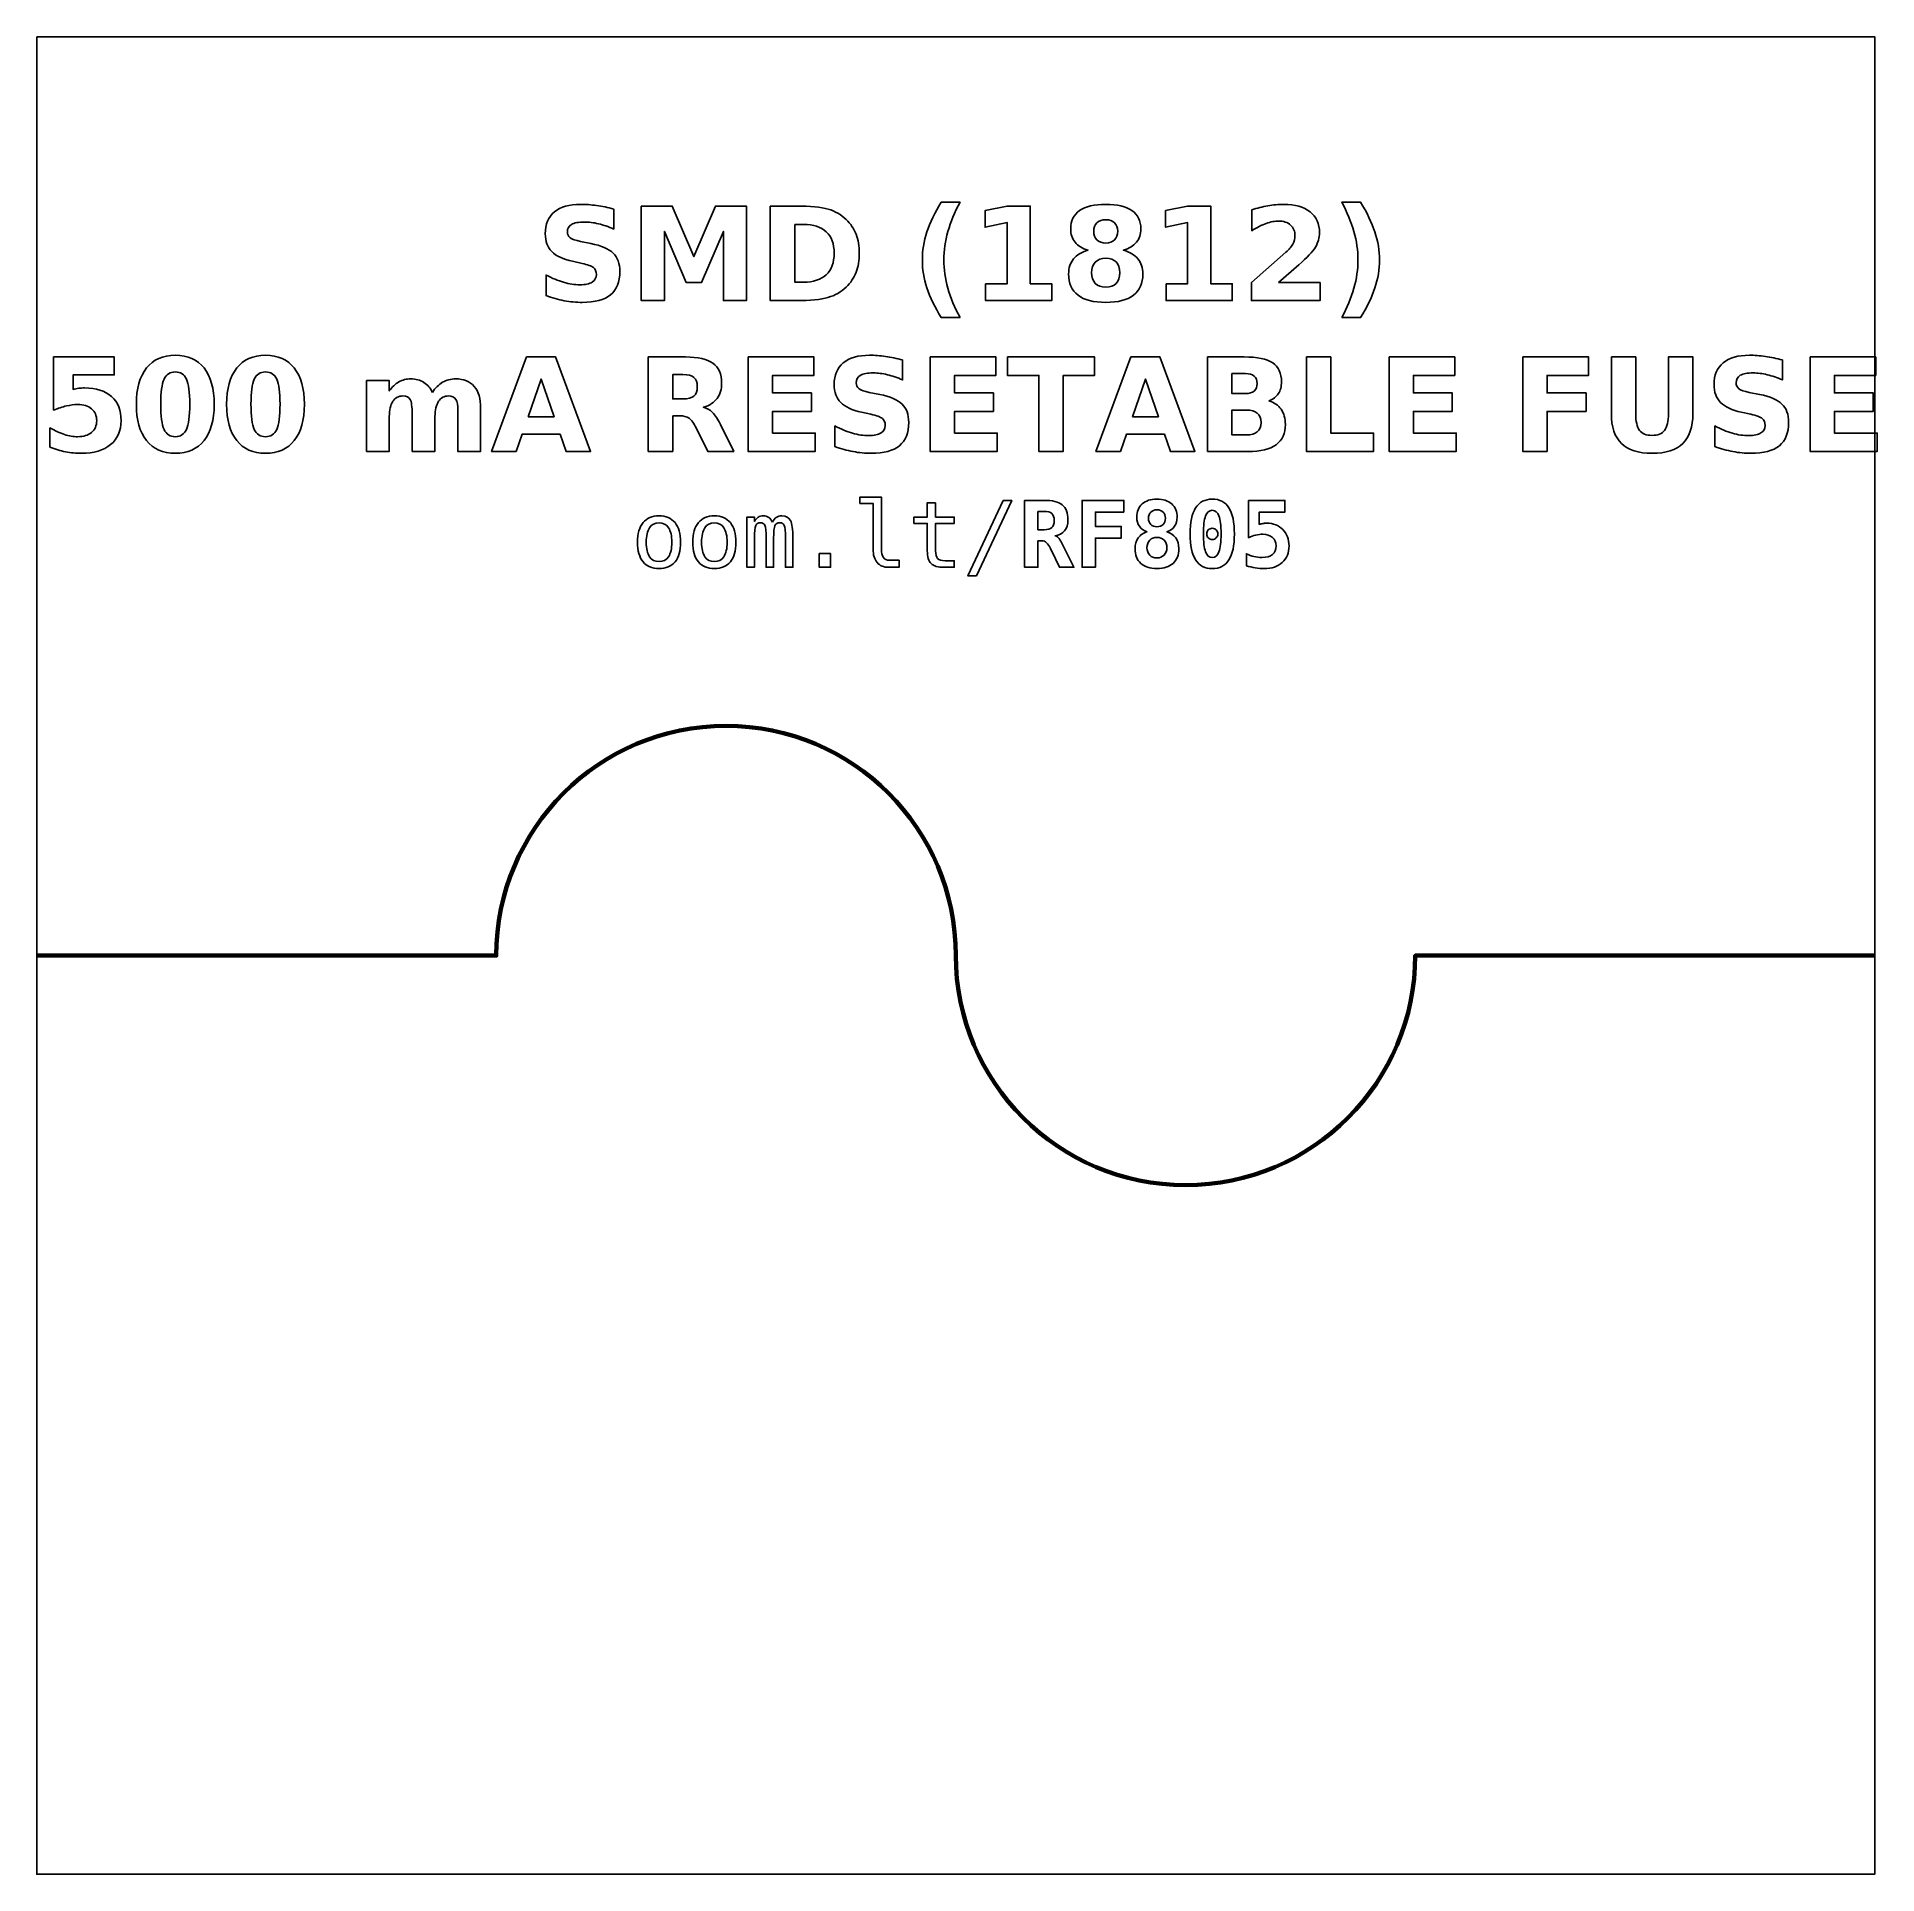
# Model space of a CAD drawing. Header units: centimetres. Extents: x -11.5 to -9.5, y -15.85 to -13.85.
import ezdxf

# ---------------------------------------------------------------- set-up
doc = ezdxf.new("R2010")
doc.units = ezdxf.units.CM
doc.header["$MEASUREMENT"] = 0
doc.layers.add('Layer 1', color=7, linetype='Continuous')

msp = doc.modelspace()

# ---------------------------------------------------------------- linework, layer by layer
at = {"layer": 'Layer 1', "color": 7}
msp.add_open_spline([(-11.5, -13.85), (-11.5, -13.85), (-9.5, -13.85), (-9.5, -13.85), (-9.5, -13.85), (-9.5, -13.85), (-9.5, -15.85), (-9.5, -15.85), (-9.5, -15.85), (-9.5, -15.85), (-11.5, -15.85), (-11.5, -15.85), (-11.5, -15.85), (-11.5, -15.85), (-11.5, -13.85), (-11.5, -13.85)], degree=3, knots=[0, 0, 0, 0, 0.25, 0.25, 0.25, 0.25, 0.5, 0.5, 0.5, 0.5, 0.75, 0.75, 0.75, 0.75, 1, 1, 1, 1], dxfattribs=at)
at = {"layer": 'Layer 1', "color": 250}
for points, knots in [([(-10.87227, -14.03749), (-10.87227, -14.03749), (-10.87227, -14.05924), (-10.87227, -14.05924), (-10.87227, -14.05924), (-10.87792, -14.05672), (-10.88344, -14.05482), (-10.8888, -14.05353), (-10.8888, -14.05353), (-10.89419, -14.05223), (-10.89927, -14.0516), (-10.90404, -14.0516), (-10.90404, -14.0516), (-10.91037, -14.0516), (-10.91507, -14.05247), (-10.91811, -14.05421), (-10.91811, -14.05421), (-10.92114, -14.05597), (-10.92265, -14.05868), (-10.92265, -14.06235), (-10.92265, -14.06235), (-10.92265, -14.0651), (-10.92164, -14.06726), (-10.91959, -14.06879), (-10.91959, -14.06879), (-10.91754, -14.07032), (-10.91383, -14.07166), (-10.90844, -14.07276), (-10.90844, -14.07276), (-10.90844, -14.07276), (-10.89715, -14.07502), (-10.89715, -14.07502), (-10.89715, -14.07502), (-10.8857, -14.07733), (-10.87759, -14.08081), (-10.87277, -14.08551), (-10.87277, -14.08551), (-10.86794, -14.09019), (-10.86552, -14.09685), (-10.86552, -14.10548), (-10.86552, -14.10548), (-10.86552, -14.11684), (-10.86888, -14.12528), (-10.87561, -14.13081), (-10.87561, -14.13081), (-10.88234, -14.13633), (-10.89261, -14.13911), (-10.90644, -14.13911), (-10.90644, -14.13911), (-10.91298, -14.13911), (-10.91952, -14.1385), (-10.92608, -14.13725), (-10.92608, -14.13725), (-10.93264, -14.136), (-10.93923, -14.13417), (-10.94579, -14.13175), (-10.94579, -14.13175), (-10.94579, -14.13175), (-10.94579, -14.10936), (-10.94579, -14.10936), (-10.94579, -14.10936), (-10.93923, -14.11284), (-10.93288, -14.11547), (-10.92674, -14.11724), (-10.92674, -14.11724), (-10.9206, -14.119), (-10.9147, -14.11989), (-10.90901, -14.11989), (-10.90901, -14.11989), (-10.90322, -14.11989), (-10.89878, -14.11893), (-10.8957, -14.117), (-10.8957, -14.117), (-10.89261, -14.11507), (-10.89109, -14.11232), (-10.89109, -14.10872), (-10.89109, -14.10872), (-10.89109, -14.10552), (-10.89212, -14.10303), (-10.89421, -14.10129), (-10.89421, -14.10129), (-10.89631, -14.09955), (-10.90047, -14.09798), (-10.90673, -14.09661), (-10.90673, -14.09661), (-10.90673, -14.09661), (-10.917, -14.09433), (-10.917, -14.09433), (-10.917, -14.09433), (-10.92728, -14.09212), (-10.93481, -14.08862), (-10.93956, -14.08379), (-10.93956, -14.08379), (-10.94431, -14.07897), (-10.94668, -14.07246), (-10.94668, -14.0643), (-10.94668, -14.0643), (-10.94668, -14.05404), (-10.94337, -14.04616), (-10.93676, -14.04066), (-10.93676, -14.04066), (-10.93015, -14.03513), (-10.92065, -14.03238), (-10.90823, -14.03238), (-10.90823, -14.03238), (-10.90259, -14.03238), (-10.89678, -14.03281), (-10.8908, -14.03365), (-10.8908, -14.03365), (-10.88483, -14.0345), (-10.87865, -14.03577), (-10.87227, -14.03749)], [0, 0, 0, 0, 0.0357143, 0.0357143, 0.0357143, 0.0357143, 0.0714286, 0.0714286, 0.0714286, 0.0714286, 0.1071429, 0.1071429, 0.1071429, 0.1071429, 0.1428571, 0.1428571, 0.1428571, 0.1428571, 0.1785714, 0.1785714, 0.1785714, 0.1785714, 0.2142857, 0.2142857, 0.2142857, 0.2142857, 0.25, 0.25, 0.25, 0.25, 0.2857143, 0.2857143, 0.2857143, 0.2857143, 0.3214286, 0.3214286, 0.3214286, 0.3214286, 0.3571429, 0.3571429, 0.3571429, 0.3571429, 0.3928571, 0.3928571, 0.3928571, 0.3928571, 0.4285714, 0.4285714, 0.4285714, 0.4285714, 0.4642857, 0.4642857, 0.4642857, 0.4642857, 0.5, 0.5, 0.5, 0.5, 0.5357143, 0.5357143, 0.5357143, 0.5357143, 0.5714286, 0.5714286, 0.5714286, 0.5714286, 0.6071429, 0.6071429, 0.6071429, 0.6071429, 0.6428571, 0.6428571, 0.6428571, 0.6428571, 0.6785714, 0.6785714, 0.6785714, 0.6785714, 0.7142857, 0.7142857, 0.7142857, 0.7142857, 0.75, 0.75, 0.75, 0.75, 0.7857143, 0.7857143, 0.7857143, 0.7857143, 0.8214286, 0.8214286, 0.8214286, 0.8214286, 0.8571429, 0.8571429, 0.8571429, 0.8571429, 0.8928571, 0.8928571, 0.8928571, 0.8928571, 0.9285714, 0.9285714, 0.9285714, 0.9285714, 0.9642857, 0.9642857, 0.9642857, 0.9642857, 1, 1, 1, 1]), ([(-10.84224, -14.03424), (-10.84224, -14.03424), (-10.80849, -14.03424), (-10.80849, -14.03424), (-10.80849, -14.03424), (-10.80849, -14.03424), (-10.78504, -14.0893), (-10.78504, -14.0893), (-10.78504, -14.0893), (-10.78504, -14.0893), (-10.76148, -14.03424), (-10.76148, -14.03424), (-10.76148, -14.03424), (-10.76148, -14.03424), (-10.7278, -14.03424), (-10.7278, -14.03424), (-10.7278, -14.03424), (-10.7278, -14.03424), (-10.7278, -14.13711), (-10.7278, -14.13711), (-10.7278, -14.13711), (-10.7278, -14.13711), (-10.75287, -14.13711), (-10.75287, -14.13711), (-10.75287, -14.13711), (-10.75287, -14.13711), (-10.75287, -14.06187), (-10.75287, -14.06187), (-10.75287, -14.06187), (-10.75287, -14.06187), (-10.77658, -14.11733), (-10.77658, -14.11733), (-10.77658, -14.11733), (-10.77658, -14.11733), (-10.79339, -14.11733), (-10.79339, -14.11733), (-10.79339, -14.11733), (-10.79339, -14.11733), (-10.8171, -14.06187), (-10.8171, -14.06187), (-10.8171, -14.06187), (-10.8171, -14.06187), (-10.8171, -14.13711), (-10.8171, -14.13711), (-10.8171, -14.13711), (-10.8171, -14.13711), (-10.84224, -14.13711), (-10.84224, -14.13711), (-10.84224, -14.13711), (-10.84224, -14.13711), (-10.84224, -14.03424), (-10.84224, -14.03424)], [0, 0, 0, 0, 0.0769231, 0.0769231, 0.0769231, 0.0769231, 0.1538462, 0.1538462, 0.1538462, 0.1538462, 0.2307692, 0.2307692, 0.2307692, 0.2307692, 0.3076923, 0.3076923, 0.3076923, 0.3076923, 0.3846154, 0.3846154, 0.3846154, 0.3846154, 0.4615385, 0.4615385, 0.4615385, 0.4615385, 0.5384615, 0.5384615, 0.5384615, 0.5384615, 0.6153846, 0.6153846, 0.6153846, 0.6153846, 0.6923077, 0.6923077, 0.6923077, 0.6923077, 0.7692308, 0.7692308, 0.7692308, 0.7692308, 0.8461538, 0.8461538, 0.8461538, 0.8461538, 0.9230769, 0.9230769, 0.9230769, 0.9230769, 1, 1, 1, 1]), ([(-10.70181, -14.03424), (-10.70181, -14.03424), (-10.67382, -14.03424), (-10.67382, -14.03424), (-10.67382, -14.03424), (-10.65821, -14.03424), (-10.64659, -14.03535), (-10.63895, -14.03758), (-10.63895, -14.03758), (-10.6313, -14.03981), (-10.62474, -14.04358), (-10.61926, -14.04892), (-10.61926, -14.04892), (-10.61444, -14.05355), (-10.61087, -14.05891), (-10.60851, -14.06498), (-10.60851, -14.06498), (-10.60619, -14.07102), (-10.60501, -14.07789), (-10.60501, -14.08558), (-10.60501, -14.08558), (-10.60501, -14.09334), (-10.60619, -14.10026), (-10.60851, -14.10635), (-10.60851, -14.10635), (-10.61087, -14.11244), (-10.61444, -14.1178), (-10.61926, -14.12243), (-10.61926, -14.12243), (-10.62479, -14.12777), (-10.6314, -14.13154), (-10.63911, -14.13377), (-10.63911, -14.13377), (-10.64683, -14.136), (-10.6584, -14.13711), (-10.67382, -14.13711), (-10.67382, -14.13711), (-10.67382, -14.13711), (-10.70181, -14.13711), (-10.70181, -14.13711), (-10.70181, -14.13711), (-10.70181, -14.13711), (-10.70181, -14.03424), (-10.70181, -14.03424)], [0, 0, 0, 0, 0.0909091, 0.0909091, 0.0909091, 0.0909091, 0.1818182, 0.1818182, 0.1818182, 0.1818182, 0.2727273, 0.2727273, 0.2727273, 0.2727273, 0.3636364, 0.3636364, 0.3636364, 0.3636364, 0.4545455, 0.4545455, 0.4545455, 0.4545455, 0.5454545, 0.5454545, 0.5454545, 0.5454545, 0.6363636, 0.6363636, 0.6363636, 0.6363636, 0.7272727, 0.7272727, 0.7272727, 0.7272727, 0.8181818, 0.8181818, 0.8181818, 0.8181818, 0.9090909, 0.9090909, 0.9090909, 0.9090909, 1, 1, 1, 1]), ([(-10.49532, -14.15571), (-10.49532, -14.15571), (-10.51578, -14.15571), (-10.51578, -14.15571), (-10.51578, -14.15571), (-10.52281, -14.14438), (-10.52801, -14.13358), (-10.53135, -14.12335), (-10.53135, -14.12335), (-10.53471, -14.11314), (-10.53638, -14.10301), (-10.53638, -14.09294), (-10.53638, -14.09294), (-10.53638, -14.08288), (-10.53469, -14.07269), (-10.53133, -14.06239), (-10.53133, -14.06239), (-10.52794, -14.05207), (-10.52277, -14.0413), (-10.51578, -14.03003), (-10.51578, -14.03003), (-10.51578, -14.03003), (-10.49532, -14.03003), (-10.49532, -14.03003), (-10.49532, -14.03003), (-10.5012, -14.04092), (-10.5056, -14.05157), (-10.50854, -14.06197), (-10.50854, -14.06197), (-10.51148, -14.07236), (-10.51296, -14.08264), (-10.51296, -14.0928), (-10.51296, -14.0928), (-10.51296, -14.10296), (-10.5115, -14.11324), (-10.50859, -14.12368), (-10.50859, -14.12368), (-10.50567, -14.1341), (-10.50125, -14.14478), (-10.49532, -14.15571)], [0, 0, 0, 0, 0.1, 0.1, 0.1, 0.1, 0.2, 0.2, 0.2, 0.2, 0.3, 0.3, 0.3, 0.3, 0.4, 0.4, 0.4, 0.4, 0.5, 0.5, 0.5, 0.5, 0.6, 0.6, 0.6, 0.6, 0.7, 0.7, 0.7, 0.7, 0.8, 0.8, 0.8, 0.8, 0.9, 0.9, 0.9, 0.9, 1, 1, 1, 1]), ([(-10.4675, -14.11879), (-10.4675, -14.11879), (-10.44407, -14.11879), (-10.44407, -14.11879), (-10.44407, -14.11879), (-10.44407, -14.11879), (-10.44407, -14.0523), (-10.44407, -14.0523), (-10.44407, -14.0523), (-10.44407, -14.0523), (-10.46811, -14.05727), (-10.46811, -14.05727), (-10.46811, -14.05727), (-10.46811, -14.05727), (-10.46811, -14.0392), (-10.46811, -14.0392), (-10.46811, -14.0392), (-10.46811, -14.0392), (-10.44421, -14.03424), (-10.44421, -14.03424), (-10.44421, -14.03424), (-10.44421, -14.03424), (-10.419, -14.03424), (-10.419, -14.03424), (-10.419, -14.03424), (-10.419, -14.03424), (-10.419, -14.11879), (-10.419, -14.11879), (-10.419, -14.11879), (-10.419, -14.11879), (-10.39558, -14.11879), (-10.39558, -14.11879), (-10.39558, -14.11879), (-10.39558, -14.11879), (-10.39558, -14.13711), (-10.39558, -14.13711), (-10.39558, -14.13711), (-10.39558, -14.13711), (-10.4675, -14.13711), (-10.4675, -14.13711), (-10.4675, -14.13711), (-10.4675, -14.13711), (-10.4675, -14.11879), (-10.4675, -14.11879)], [0, 0, 0, 0, 0.0909091, 0.0909091, 0.0909091, 0.0909091, 0.1818182, 0.1818182, 0.1818182, 0.1818182, 0.2727273, 0.2727273, 0.2727273, 0.2727273, 0.3636364, 0.3636364, 0.3636364, 0.3636364, 0.4545455, 0.4545455, 0.4545455, 0.4545455, 0.5454545, 0.5454545, 0.5454545, 0.5454545, 0.6363636, 0.6363636, 0.6363636, 0.6363636, 0.7272727, 0.7272727, 0.7272727, 0.7272727, 0.8181818, 0.8181818, 0.8181818, 0.8181818, 0.9090909, 0.9090909, 0.9090909, 0.9090909, 1, 1, 1, 1]), ([(-10.35609, -14.08234), (-10.36232, -14.08045), (-10.36703, -14.07756), (-10.3702, -14.07366), (-10.3702, -14.07366), (-10.37338, -14.06975), (-10.37495, -14.06489), (-10.37495, -14.05905), (-10.37495, -14.05905), (-10.37495, -14.05037), (-10.37171, -14.04374), (-10.36524, -14.0392), (-10.36524, -14.0392), (-10.35877, -14.03466), (-10.34925, -14.03238), (-10.33671, -14.03238), (-10.33671, -14.03238), (-10.32427, -14.03238), (-10.31479, -14.03464), (-10.30832, -14.03918), (-10.30832, -14.03918), (-10.30186, -14.0437), (-10.29861, -14.05033), (-10.29861, -14.05905), (-10.29861, -14.05905), (-10.29861, -14.06489), (-10.30021, -14.06975), (-10.30338, -14.07366), (-10.30338, -14.07366), (-10.30658, -14.07756), (-10.31131, -14.08045), (-10.31754, -14.08234), (-10.31754, -14.08234), (-10.31056, -14.08426), (-10.30529, -14.08739), (-10.30174, -14.09174), (-10.30174, -14.09174), (-10.29819, -14.09607), (-10.2964, -14.10155), (-10.2964, -14.10818), (-10.2964, -14.10818), (-10.2964, -14.11837), (-10.29979, -14.12608), (-10.30656, -14.13128), (-10.30656, -14.13128), (-10.31333, -14.1365), (-10.3234, -14.13911), (-10.33671, -14.13911), (-10.33671, -14.13911), (-10.35009, -14.13911), (-10.36018, -14.1365), (-10.367, -14.13128), (-10.367, -14.13128), (-10.37382, -14.12608), (-10.37723, -14.11837), (-10.37723, -14.10818), (-10.37723, -14.10818), (-10.37723, -14.10155), (-10.37544, -14.09607), (-10.37189, -14.09174), (-10.37189, -14.09174), (-10.36834, -14.08739), (-10.36307, -14.08426), (-10.35609, -14.08234)], [0, 0, 0, 0, 0.0625, 0.0625, 0.0625, 0.0625, 0.125, 0.125, 0.125, 0.125, 0.1875, 0.1875, 0.1875, 0.1875, 0.25, 0.25, 0.25, 0.25, 0.3125, 0.3125, 0.3125, 0.3125, 0.375, 0.375, 0.375, 0.375, 0.4375, 0.4375, 0.4375, 0.4375, 0.5, 0.5, 0.5, 0.5, 0.5625, 0.5625, 0.5625, 0.5625, 0.625, 0.625, 0.625, 0.625, 0.6875, 0.6875, 0.6875, 0.6875, 0.75, 0.75, 0.75, 0.75, 0.8125, 0.8125, 0.8125, 0.8125, 0.875, 0.875, 0.875, 0.875, 0.9375, 0.9375, 0.9375, 0.9375, 1, 1, 1, 1]), ([(-10.27112, -14.11879), (-10.27112, -14.11879), (-10.24769, -14.11879), (-10.24769, -14.11879), (-10.24769, -14.11879), (-10.24769, -14.11879), (-10.24769, -14.0523), (-10.24769, -14.0523), (-10.24769, -14.0523), (-10.24769, -14.0523), (-10.27173, -14.05727), (-10.27173, -14.05727), (-10.27173, -14.05727), (-10.27173, -14.05727), (-10.27173, -14.0392), (-10.27173, -14.0392), (-10.27173, -14.0392), (-10.27173, -14.0392), (-10.24783, -14.03424), (-10.24783, -14.03424), (-10.24783, -14.03424), (-10.24783, -14.03424), (-10.22262, -14.03424), (-10.22262, -14.03424), (-10.22262, -14.03424), (-10.22262, -14.03424), (-10.22262, -14.11879), (-10.22262, -14.11879), (-10.22262, -14.11879), (-10.22262, -14.11879), (-10.1992, -14.11879), (-10.1992, -14.11879), (-10.1992, -14.11879), (-10.1992, -14.11879), (-10.1992, -14.13711), (-10.1992, -14.13711), (-10.1992, -14.13711), (-10.1992, -14.13711), (-10.27112, -14.13711), (-10.27112, -14.13711), (-10.27112, -14.13711), (-10.27112, -14.13711), (-10.27112, -14.11879), (-10.27112, -14.11879)], [0, 0, 0, 0, 0.0909091, 0.0909091, 0.0909091, 0.0909091, 0.1818182, 0.1818182, 0.1818182, 0.1818182, 0.2727273, 0.2727273, 0.2727273, 0.2727273, 0.3636364, 0.3636364, 0.3636364, 0.3636364, 0.4545455, 0.4545455, 0.4545455, 0.4545455, 0.5454545, 0.5454545, 0.5454545, 0.5454545, 0.6363636, 0.6363636, 0.6363636, 0.6363636, 0.7272727, 0.7272727, 0.7272727, 0.7272727, 0.8181818, 0.8181818, 0.8181818, 0.8181818, 0.9090909, 0.9090909, 0.9090909, 0.9090909, 1, 1, 1, 1]), ([(-10.1488, -14.11761), (-10.1488, -14.11761), (-10.10352, -14.11761), (-10.10352, -14.11761), (-10.10352, -14.11761), (-10.10352, -14.11761), (-10.10352, -14.13711), (-10.10352, -14.13711), (-10.10352, -14.13711), (-10.10352, -14.13711), (-10.17829, -14.13711), (-10.17829, -14.13711), (-10.17829, -14.13711), (-10.17829, -14.13711), (-10.17829, -14.11761), (-10.17829, -14.11761), (-10.17829, -14.11761), (-10.17829, -14.11761), (-10.14073, -14.08448), (-10.14073, -14.08448), (-10.14073, -14.08448), (-10.13737, -14.08144), (-10.1349, -14.07848), (-10.1333, -14.07559), (-10.1333, -14.07559), (-10.13168, -14.07269), (-10.13088, -14.06968), (-10.13088, -14.06655), (-10.13088, -14.06655), (-10.13088, -14.06173), (-10.1325, -14.05785), (-10.13574, -14.05491), (-10.13574, -14.05491), (-10.13897, -14.05197), (-10.14327, -14.05052), (-10.14866, -14.05052), (-10.14866, -14.05052), (-10.15279, -14.05052), (-10.15731, -14.05141), (-10.16223, -14.05317), (-10.16223, -14.05317), (-10.16714, -14.05494), (-10.17241, -14.05757), (-10.17801, -14.06105), (-10.17801, -14.06105), (-10.17801, -14.06105), (-10.17801, -14.03845), (-10.17801, -14.03845), (-10.17801, -14.03845), (-10.17203, -14.03648), (-10.16613, -14.03497), (-10.1603, -14.03394), (-10.1603, -14.03394), (-10.15446, -14.0329), (-10.14875, -14.03238), (-10.14313, -14.03238), (-10.14313, -14.03238), (-10.13083, -14.03238), (-10.12126, -14.03509), (-10.11444, -14.04052), (-10.11444, -14.04052), (-10.10762, -14.04593), (-10.10421, -14.05348), (-10.10421, -14.06319), (-10.10421, -14.06319), (-10.10421, -14.06879), (-10.10566, -14.07401), (-10.10856, -14.07886), (-10.10856, -14.07886), (-10.11145, -14.0837), (-10.11754, -14.09019), (-10.12681, -14.09833), (-10.12681, -14.09833), (-10.12681, -14.09833), (-10.1488, -14.11761), (-10.1488, -14.11761)], [0, 0, 0, 0, 0.0526316, 0.0526316, 0.0526316, 0.0526316, 0.1052632, 0.1052632, 0.1052632, 0.1052632, 0.1578947, 0.1578947, 0.1578947, 0.1578947, 0.2105263, 0.2105263, 0.2105263, 0.2105263, 0.2631579, 0.2631579, 0.2631579, 0.2631579, 0.3157895, 0.3157895, 0.3157895, 0.3157895, 0.3684211, 0.3684211, 0.3684211, 0.3684211, 0.4210526, 0.4210526, 0.4210526, 0.4210526, 0.4736842, 0.4736842, 0.4736842, 0.4736842, 0.5263158, 0.5263158, 0.5263158, 0.5263158, 0.5789474, 0.5789474, 0.5789474, 0.5789474, 0.6315789, 0.6315789, 0.6315789, 0.6315789, 0.6842105, 0.6842105, 0.6842105, 0.6842105, 0.7368421, 0.7368421, 0.7368421, 0.7368421, 0.7894737, 0.7894737, 0.7894737, 0.7894737, 0.8421053, 0.8421053, 0.8421053, 0.8421053, 0.8947368, 0.8947368, 0.8947368, 0.8947368, 0.9473684, 0.9473684, 0.9473684, 0.9473684, 1, 1, 1, 1]), ([(-10.07998, -14.15571), (-10.0741, -14.14478), (-10.06968, -14.1341), (-10.06674, -14.12368), (-10.06674, -14.12368), (-10.0638, -14.11324), (-10.06234, -14.10296), (-10.06234, -14.0928), (-10.06234, -14.0928), (-10.06234, -14.08264), (-10.0638, -14.07236), (-10.06674, -14.06197), (-10.06674, -14.06197), (-10.06968, -14.05157), (-10.0741, -14.04092), (-10.07998, -14.03003), (-10.07998, -14.03003), (-10.07998, -14.03003), (-10.05952, -14.03003), (-10.05952, -14.03003), (-10.05952, -14.03003), (-10.05254, -14.0413), (-10.04736, -14.05207), (-10.04397, -14.06239), (-10.04397, -14.06239), (-10.04061, -14.07269), (-10.03892, -14.08288), (-10.03892, -14.09294), (-10.03892, -14.09294), (-10.03892, -14.10301), (-10.04059, -14.11314), (-10.04395, -14.12335), (-10.04395, -14.12335), (-10.04729, -14.13358), (-10.05249, -14.14438), (-10.05952, -14.15571), (-10.05952, -14.15571), (-10.05952, -14.15571), (-10.07998, -14.15571), (-10.07998, -14.15571)], [0, 0, 0, 0, 0.1, 0.1, 0.1, 0.1, 0.2, 0.2, 0.2, 0.2, 0.3, 0.3, 0.3, 0.3, 0.4, 0.4, 0.4, 0.4, 0.5, 0.5, 0.5, 0.5, 0.6, 0.6, 0.6, 0.6, 0.7, 0.7, 0.7, 0.7, 0.8, 0.8, 0.8, 0.8, 0.9, 0.9, 0.9, 0.9, 1, 1, 1, 1]), ([(-10.67528, -14.0543), (-10.67528, -14.0543), (-10.67528, -14.11705), (-10.67528, -14.11705), (-10.67528, -14.11705), (-10.67528, -14.11705), (-10.66578, -14.11705), (-10.66578, -14.11705), (-10.66578, -14.11705), (-10.65494, -14.11705), (-10.64666, -14.11437), (-10.64095, -14.10898), (-10.64095, -14.10898), (-10.63523, -14.10362), (-10.63236, -14.09581), (-10.63236, -14.08558), (-10.63236, -14.08558), (-10.63236, -14.07537), (-10.63521, -14.06761), (-10.6409, -14.0623), (-10.6409, -14.0623), (-10.64659, -14.05696), (-10.65489, -14.0543), (-10.66578, -14.0543), (-10.66578, -14.0543), (-10.66578, -14.0543), (-10.67528, -14.0543), (-10.67528, -14.0543)], [0, 0, 0, 0, 0.1428571, 0.1428571, 0.1428571, 0.1428571, 0.2857143, 0.2857143, 0.2857143, 0.2857143, 0.4285714, 0.4285714, 0.4285714, 0.4285714, 0.5714286, 0.5714286, 0.5714286, 0.5714286, 0.7142857, 0.7142857, 0.7142857, 0.7142857, 0.8571429, 0.8571429, 0.8571429, 0.8571429, 1, 1, 1, 1]), ([(-10.34988, -14.06173), (-10.34988, -14.06583), (-10.34875, -14.06898), (-10.34647, -14.07116), (-10.34647, -14.07116), (-10.34419, -14.07338), (-10.34094, -14.07448), (-10.33671, -14.07448), (-10.33671, -14.07448), (-10.33257, -14.07448), (-10.32937, -14.07338), (-10.32714, -14.07116), (-10.32714, -14.07116), (-10.32488, -14.06898), (-10.32375, -14.06583), (-10.32375, -14.06173), (-10.32375, -14.06173), (-10.32375, -14.05764), (-10.32488, -14.05451), (-10.32714, -14.05233), (-10.32714, -14.05233), (-10.32937, -14.05014), (-10.33257, -14.04906), (-10.33671, -14.04906), (-10.33671, -14.04906), (-10.34094, -14.04906), (-10.34419, -14.05016), (-10.34647, -14.05237), (-10.34647, -14.05237), (-10.34875, -14.05456), (-10.34988, -14.05769), (-10.34988, -14.06173)], [0, 0, 0, 0, 0.125, 0.125, 0.125, 0.125, 0.25, 0.25, 0.25, 0.25, 0.375, 0.375, 0.375, 0.375, 0.5, 0.5, 0.5, 0.5, 0.625, 0.625, 0.625, 0.625, 0.75, 0.75, 0.75, 0.75, 0.875, 0.875, 0.875, 0.875, 1, 1, 1, 1]), ([(-10.33671, -14.09108), (-10.34167, -14.09108), (-10.34551, -14.09245), (-10.34816, -14.09515), (-10.34816, -14.09515), (-10.35082, -14.09786), (-10.35216, -14.10174), (-10.35216, -14.10679), (-10.35216, -14.10679), (-10.35216, -14.11185), (-10.35082, -14.11571), (-10.34816, -14.11841), (-10.34816, -14.11841), (-10.34551, -14.12109), (-10.34167, -14.12243), (-10.33671, -14.12243), (-10.33671, -14.12243), (-10.33179, -14.12243), (-10.32803, -14.12109), (-10.3254, -14.11841), (-10.3254, -14.11841), (-10.32279, -14.11571), (-10.32147, -14.11185), (-10.32147, -14.10679), (-10.32147, -14.10679), (-10.32147, -14.10169), (-10.32279, -14.09781), (-10.3254, -14.09511), (-10.3254, -14.09511), (-10.32803, -14.09243), (-10.33179, -14.09108), (-10.33671, -14.09108)], [0, 0, 0, 0, 0.125, 0.125, 0.125, 0.125, 0.25, 0.25, 0.25, 0.25, 0.375, 0.375, 0.375, 0.375, 0.5, 0.5, 0.5, 0.5, 0.625, 0.625, 0.625, 0.625, 0.75, 0.75, 0.75, 0.75, 0.875, 0.875, 0.875, 0.875, 1, 1, 1, 1]), ([(-11.48166, -14.19849), (-11.48166, -14.19849), (-11.41572, -14.19849), (-11.41572, -14.19849), (-11.41572, -14.19849), (-11.41572, -14.19849), (-11.41572, -14.21799), (-11.41572, -14.21799), (-11.41572, -14.21799), (-11.41572, -14.21799), (-11.46052, -14.21799), (-11.46052, -14.21799), (-11.46052, -14.21799), (-11.46052, -14.21799), (-11.46052, -14.23391), (-11.46052, -14.23391), (-11.46052, -14.23391), (-11.4585, -14.23337), (-11.45647, -14.23295), (-11.45443, -14.23264), (-11.45443, -14.23264), (-11.45238, -14.23233), (-11.45024, -14.23219), (-11.44805, -14.23219), (-11.44805, -14.23219), (-11.4355, -14.23219), (-11.42574, -14.23532), (-11.41875, -14.2416), (-11.41875, -14.2416), (-11.41177, -14.24786), (-11.40829, -14.2566), (-11.40829, -14.2678), (-11.40829, -14.2678), (-11.40829, -14.27892), (-11.4121, -14.28763), (-11.41969, -14.29393), (-11.41969, -14.29393), (-11.42729, -14.30021), (-11.43785, -14.30336), (-11.45135, -14.30336), (-11.45135, -14.30336), (-11.45718, -14.30336), (-11.46297, -14.30279), (-11.46868, -14.30167), (-11.46868, -14.30167), (-11.4744, -14.30054), (-11.48009, -14.29884), (-11.48573, -14.29654), (-11.48573, -14.29654), (-11.48573, -14.29654), (-11.48573, -14.27565), (-11.48573, -14.27565), (-11.48573, -14.27565), (-11.48013, -14.27888), (-11.47482, -14.28128), (-11.46979, -14.28287), (-11.46979, -14.28287), (-11.46475, -14.2845), (-11.46, -14.2853), (-11.45556, -14.2853), (-11.45556, -14.2853), (-11.44911, -14.2853), (-11.44406, -14.28372), (-11.44036, -14.28057), (-11.44036, -14.28057), (-11.43667, -14.27744), (-11.43481, -14.27319), (-11.43481, -14.2678), (-11.43481, -14.2678), (-11.43481, -14.26239), (-11.43667, -14.25813), (-11.44036, -14.25501), (-11.44036, -14.25501), (-11.44406, -14.25188), (-11.44911, -14.25033), (-11.45556, -14.25033), (-11.45556, -14.25033), (-11.45937, -14.25033), (-11.46344, -14.25082), (-11.46774, -14.25181), (-11.46774, -14.25181), (-11.47207, -14.25279), (-11.4767, -14.25432), (-11.48166, -14.25639), (-11.48166, -14.25639), (-11.48166, -14.25639), (-11.48166, -14.19849), (-11.48166, -14.19849)], [0, 0, 0, 0, 0.0454545, 0.0454545, 0.0454545, 0.0454545, 0.0909091, 0.0909091, 0.0909091, 0.0909091, 0.1363636, 0.1363636, 0.1363636, 0.1363636, 0.1818182, 0.1818182, 0.1818182, 0.1818182, 0.2272727, 0.2272727, 0.2272727, 0.2272727, 0.2727273, 0.2727273, 0.2727273, 0.2727273, 0.3181818, 0.3181818, 0.3181818, 0.3181818, 0.3636364, 0.3636364, 0.3636364, 0.3636364, 0.4090909, 0.4090909, 0.4090909, 0.4090909, 0.4545455, 0.4545455, 0.4545455, 0.4545455, 0.5, 0.5, 0.5, 0.5, 0.5454545, 0.5454545, 0.5454545, 0.5454545, 0.5909091, 0.5909091, 0.5909091, 0.5909091, 0.6363636, 0.6363636, 0.6363636, 0.6363636, 0.6818182, 0.6818182, 0.6818182, 0.6818182, 0.7272727, 0.7272727, 0.7272727, 0.7272727, 0.7727273, 0.7727273, 0.7727273, 0.7727273, 0.8181818, 0.8181818, 0.8181818, 0.8181818, 0.8636364, 0.8636364, 0.8636364, 0.8636364, 0.9090909, 0.9090909, 0.9090909, 0.9090909, 0.9545455, 0.9545455, 0.9545455, 0.9545455, 1, 1, 1, 1]), ([(-11.30699, -14.25002), (-11.30699, -14.26707), (-11.31066, -14.28022), (-11.31802, -14.28948), (-11.31802, -14.28948), (-11.32536, -14.29873), (-11.3358, -14.30336), (-11.3493, -14.30336), (-11.3493, -14.30336), (-11.36285, -14.30336), (-11.37331, -14.29873), (-11.38065, -14.28948), (-11.38065, -14.28948), (-11.38801, -14.28022), (-11.39168, -14.26707), (-11.39168, -14.25002), (-11.39168, -14.25002), (-11.39168, -14.23295), (-11.38801, -14.21977), (-11.38065, -14.21051), (-11.38065, -14.21051), (-11.37331, -14.20127), (-11.36285, -14.19663), (-11.3493, -14.19663), (-11.3493, -14.19663), (-11.3358, -14.19663), (-11.32536, -14.20127), (-11.31802, -14.21051), (-11.31802, -14.21051), (-11.31066, -14.21977), (-11.30699, -14.23295), (-11.30699, -14.25002)], [0, 0, 0, 0, 0.125, 0.125, 0.125, 0.125, 0.25, 0.25, 0.25, 0.25, 0.375, 0.375, 0.375, 0.375, 0.5, 0.5, 0.5, 0.5, 0.625, 0.625, 0.625, 0.625, 0.75, 0.75, 0.75, 0.75, 0.875, 0.875, 0.875, 0.875, 1, 1, 1, 1]), ([(-11.2088, -14.25002), (-11.2088, -14.26707), (-11.21247, -14.28022), (-11.21983, -14.28948), (-11.21983, -14.28948), (-11.22717, -14.29873), (-11.23761, -14.30336), (-11.25111, -14.30336), (-11.25111, -14.30336), (-11.26466, -14.30336), (-11.27512, -14.29873), (-11.28246, -14.28948), (-11.28246, -14.28948), (-11.28982, -14.28022), (-11.29349, -14.26707), (-11.29349, -14.25002), (-11.29349, -14.25002), (-11.29349, -14.23295), (-11.28982, -14.21977), (-11.28246, -14.21051), (-11.28246, -14.21051), (-11.27512, -14.20127), (-11.26466, -14.19663), (-11.25111, -14.19663), (-11.25111, -14.19663), (-11.23761, -14.19663), (-11.22717, -14.20127), (-11.21983, -14.21051), (-11.21983, -14.21051), (-11.21247, -14.21977), (-11.2088, -14.23295), (-11.2088, -14.25002)], [0, 0, 0, 0, 0.125, 0.125, 0.125, 0.125, 0.25, 0.25, 0.25, 0.25, 0.375, 0.375, 0.375, 0.375, 0.5, 0.5, 0.5, 0.5, 0.625, 0.625, 0.625, 0.625, 0.75, 0.75, 0.75, 0.75, 0.875, 0.875, 0.875, 0.875, 1, 1, 1, 1]), ([(-10.9305, -14.28264), (-10.9305, -14.28264), (-10.97199, -14.28264), (-10.97199, -14.28264), (-10.97199, -14.28264), (-10.97199, -14.28264), (-10.97853, -14.30136), (-10.97853, -14.30136), (-10.97853, -14.30136), (-10.97853, -14.30136), (-11.0052, -14.30136), (-11.0052, -14.30136), (-11.0052, -14.30136), (-11.0052, -14.30136), (-10.9671, -14.19849), (-10.9671, -14.19849), (-10.9671, -14.19849), (-10.9671, -14.19849), (-10.93547, -14.19849), (-10.93547, -14.19849), (-10.93547, -14.19849), (-10.93547, -14.19849), (-10.89737, -14.30136), (-10.89737, -14.30136), (-10.89737, -14.30136), (-10.89737, -14.30136), (-10.92404, -14.30136), (-10.92404, -14.30136), (-10.92404, -14.30136), (-10.92404, -14.30136), (-10.9305, -14.28264), (-10.9305, -14.28264)], [0, 0, 0, 0, 0.125, 0.125, 0.125, 0.125, 0.25, 0.25, 0.25, 0.25, 0.375, 0.375, 0.375, 0.375, 0.5, 0.5, 0.5, 0.5, 0.625, 0.625, 0.625, 0.625, 0.75, 0.75, 0.75, 0.75, 0.875, 0.875, 0.875, 0.875, 1, 1, 1, 1]), ([(-10.80804, -14.26244), (-10.80804, -14.26244), (-10.80804, -14.30136), (-10.80804, -14.30136), (-10.80804, -14.30136), (-10.80804, -14.30136), (-10.83457, -14.30136), (-10.83457, -14.30136), (-10.83457, -14.30136), (-10.83457, -14.30136), (-10.83457, -14.19849), (-10.83457, -14.19849), (-10.83457, -14.19849), (-10.83457, -14.19849), (-10.79405, -14.19849), (-10.79405, -14.19849), (-10.79405, -14.19849), (-10.7805, -14.19849), (-10.77055, -14.20077), (-10.76425, -14.20531), (-10.76425, -14.20531), (-10.75793, -14.20985), (-10.75477, -14.21705), (-10.75477, -14.22688), (-10.75477, -14.22688), (-10.75477, -14.23367), (-10.75642, -14.23927), (-10.75969, -14.24362), (-10.75969, -14.24362), (-10.76298, -14.248), (-10.76794, -14.25122), (-10.77455, -14.25327), (-10.77455, -14.25327), (-10.77093, -14.25411), (-10.76766, -14.25597), (-10.76479, -14.25889), (-10.76479, -14.25889), (-10.76192, -14.2618), (-10.75903, -14.26622), (-10.75609, -14.27215), (-10.75609, -14.27215), (-10.75609, -14.27215), (-10.74167, -14.30136), (-10.74167, -14.30136), (-10.74167, -14.30136), (-10.74167, -14.30136), (-10.76994, -14.30136), (-10.76994, -14.30136), (-10.76994, -14.30136), (-10.76994, -14.30136), (-10.78248, -14.2758), (-10.78248, -14.2758), (-10.78248, -14.2758), (-10.78499, -14.27067), (-10.78756, -14.26714), (-10.79017, -14.26526), (-10.79017, -14.26526), (-10.79276, -14.26338), (-10.79621, -14.26244), (-10.80054, -14.26244), (-10.80054, -14.26244), (-10.80054, -14.26244), (-10.80804, -14.26244), (-10.80804, -14.26244)], [0, 0, 0, 0, 0.0625, 0.0625, 0.0625, 0.0625, 0.125, 0.125, 0.125, 0.125, 0.1875, 0.1875, 0.1875, 0.1875, 0.25, 0.25, 0.25, 0.25, 0.3125, 0.3125, 0.3125, 0.3125, 0.375, 0.375, 0.375, 0.375, 0.4375, 0.4375, 0.4375, 0.4375, 0.5, 0.5, 0.5, 0.5, 0.5625, 0.5625, 0.5625, 0.5625, 0.625, 0.625, 0.625, 0.625, 0.6875, 0.6875, 0.6875, 0.6875, 0.75, 0.75, 0.75, 0.75, 0.8125, 0.8125, 0.8125, 0.8125, 0.875, 0.875, 0.875, 0.875, 0.9375, 0.9375, 0.9375, 0.9375, 1, 1, 1, 1]), ([(-10.72592, -14.19849), (-10.72592, -14.19849), (-10.65433, -14.19849), (-10.65433, -14.19849), (-10.65433, -14.19849), (-10.65433, -14.19849), (-10.65433, -14.21855), (-10.65433, -14.21855), (-10.65433, -14.21855), (-10.65433, -14.21855), (-10.69939, -14.21855), (-10.69939, -14.21855), (-10.69939, -14.21855), (-10.69939, -14.21855), (-10.69939, -14.2377), (-10.69939, -14.2377), (-10.69939, -14.2377), (-10.69939, -14.2377), (-10.65704, -14.2377), (-10.65704, -14.2377), (-10.65704, -14.2377), (-10.65704, -14.2377), (-10.65704, -14.25776), (-10.65704, -14.25776), (-10.65704, -14.25776), (-10.65704, -14.25776), (-10.69939, -14.25776), (-10.69939, -14.25776), (-10.69939, -14.25776), (-10.69939, -14.25776), (-10.69939, -14.2813), (-10.69939, -14.2813), (-10.69939, -14.2813), (-10.69939, -14.2813), (-10.65283, -14.2813), (-10.65283, -14.2813), (-10.65283, -14.2813), (-10.65283, -14.2813), (-10.65283, -14.30136), (-10.65283, -14.30136), (-10.65283, -14.30136), (-10.65283, -14.30136), (-10.72592, -14.30136), (-10.72592, -14.30136), (-10.72592, -14.30136), (-10.72592, -14.30136), (-10.72592, -14.19849), (-10.72592, -14.19849)], [0, 0, 0, 0, 0.0833333, 0.0833333, 0.0833333, 0.0833333, 0.1666667, 0.1666667, 0.1666667, 0.1666667, 0.25, 0.25, 0.25, 0.25, 0.3333333, 0.3333333, 0.3333333, 0.3333333, 0.4166667, 0.4166667, 0.4166667, 0.4166667, 0.5, 0.5, 0.5, 0.5, 0.5833333, 0.5833333, 0.5833333, 0.5833333, 0.6666667, 0.6666667, 0.6666667, 0.6666667, 0.75, 0.75, 0.75, 0.75, 0.8333333, 0.8333333, 0.8333333, 0.8333333, 0.9166667, 0.9166667, 0.9166667, 0.9166667, 1, 1, 1, 1]), ([(-10.55793, -14.20174), (-10.55793, -14.20174), (-10.55793, -14.22349), (-10.55793, -14.22349), (-10.55793, -14.22349), (-10.56358, -14.22097), (-10.5691, -14.21907), (-10.57446, -14.21778), (-10.57446, -14.21778), (-10.57985, -14.21648), (-10.58493, -14.21585), (-10.5897, -14.21585), (-10.5897, -14.21585), (-10.59603, -14.21585), (-10.60073, -14.21672), (-10.60377, -14.21846), (-10.60377, -14.21846), (-10.6068, -14.22022), (-10.60831, -14.22293), (-10.60831, -14.2266), (-10.60831, -14.2266), (-10.60831, -14.22935), (-10.6073, -14.23151), (-10.60525, -14.23304), (-10.60525, -14.23304), (-10.6032, -14.23457), (-10.59949, -14.23591), (-10.5941, -14.23701), (-10.5941, -14.23701), (-10.5941, -14.23701), (-10.58281, -14.23927), (-10.58281, -14.23927), (-10.58281, -14.23927), (-10.57136, -14.24158), (-10.56325, -14.24506), (-10.55843, -14.24976), (-10.55843, -14.24976), (-10.5536, -14.25444), (-10.55118, -14.2611), (-10.55118, -14.26973), (-10.55118, -14.26973), (-10.55118, -14.28109), (-10.55454, -14.28953), (-10.56127, -14.29506), (-10.56127, -14.29506), (-10.568, -14.30058), (-10.57827, -14.30336), (-10.5921, -14.30336), (-10.5921, -14.30336), (-10.59864, -14.30336), (-10.60518, -14.30275), (-10.61174, -14.3015), (-10.61174, -14.3015), (-10.6183, -14.30025), (-10.62489, -14.29842), (-10.63145, -14.296), (-10.63145, -14.296), (-10.63145, -14.296), (-10.63145, -14.27361), (-10.63145, -14.27361), (-10.63145, -14.27361), (-10.62489, -14.27709), (-10.61854, -14.27972), (-10.6124, -14.28149), (-10.6124, -14.28149), (-10.60626, -14.28325), (-10.60036, -14.28414), (-10.59467, -14.28414), (-10.59467, -14.28414), (-10.58888, -14.28414), (-10.58444, -14.28318), (-10.58136, -14.28125), (-10.58136, -14.28125), (-10.57827, -14.27932), (-10.57675, -14.27657), (-10.57675, -14.27297), (-10.57675, -14.27297), (-10.57675, -14.26977), (-10.57778, -14.26728), (-10.57987, -14.26554), (-10.57987, -14.26554), (-10.58197, -14.2638), (-10.58613, -14.26223), (-10.59239, -14.26086), (-10.59239, -14.26086), (-10.59239, -14.26086), (-10.60266, -14.25858), (-10.60266, -14.25858), (-10.60266, -14.25858), (-10.61294, -14.25637), (-10.62047, -14.25287), (-10.62522, -14.24804), (-10.62522, -14.24804), (-10.62997, -14.24322), (-10.63234, -14.23671), (-10.63234, -14.22855), (-10.63234, -14.22855), (-10.63234, -14.21829), (-10.62903, -14.21041), (-10.62242, -14.20491), (-10.62242, -14.20491), (-10.61581, -14.19938), (-10.60631, -14.19663), (-10.59389, -14.19663), (-10.59389, -14.19663), (-10.58825, -14.19663), (-10.58244, -14.19706), (-10.57646, -14.1979), (-10.57646, -14.1979), (-10.57049, -14.19875), (-10.56431, -14.20002), (-10.55793, -14.20174)], [0, 0, 0, 0, 0.0357143, 0.0357143, 0.0357143, 0.0357143, 0.0714286, 0.0714286, 0.0714286, 0.0714286, 0.1071429, 0.1071429, 0.1071429, 0.1071429, 0.1428571, 0.1428571, 0.1428571, 0.1428571, 0.1785714, 0.1785714, 0.1785714, 0.1785714, 0.2142857, 0.2142857, 0.2142857, 0.2142857, 0.25, 0.25, 0.25, 0.25, 0.2857143, 0.2857143, 0.2857143, 0.2857143, 0.3214286, 0.3214286, 0.3214286, 0.3214286, 0.3571429, 0.3571429, 0.3571429, 0.3571429, 0.3928571, 0.3928571, 0.3928571, 0.3928571, 0.4285714, 0.4285714, 0.4285714, 0.4285714, 0.4642857, 0.4642857, 0.4642857, 0.4642857, 0.5, 0.5, 0.5, 0.5, 0.5357143, 0.5357143, 0.5357143, 0.5357143, 0.5714286, 0.5714286, 0.5714286, 0.5714286, 0.6071429, 0.6071429, 0.6071429, 0.6071429, 0.6428571, 0.6428571, 0.6428571, 0.6428571, 0.6785714, 0.6785714, 0.6785714, 0.6785714, 0.7142857, 0.7142857, 0.7142857, 0.7142857, 0.75, 0.75, 0.75, 0.75, 0.7857143, 0.7857143, 0.7857143, 0.7857143, 0.8214286, 0.8214286, 0.8214286, 0.8214286, 0.8571429, 0.8571429, 0.8571429, 0.8571429, 0.8928571, 0.8928571, 0.8928571, 0.8928571, 0.9285714, 0.9285714, 0.9285714, 0.9285714, 0.9642857, 0.9642857, 0.9642857, 0.9642857, 1, 1, 1, 1]), ([(-10.5279, -14.19849), (-10.5279, -14.19849), (-10.45631, -14.19849), (-10.45631, -14.19849), (-10.45631, -14.19849), (-10.45631, -14.19849), (-10.45631, -14.21855), (-10.45631, -14.21855), (-10.45631, -14.21855), (-10.45631, -14.21855), (-10.50137, -14.21855), (-10.50137, -14.21855), (-10.50137, -14.21855), (-10.50137, -14.21855), (-10.50137, -14.2377), (-10.50137, -14.2377), (-10.50137, -14.2377), (-10.50137, -14.2377), (-10.45902, -14.2377), (-10.45902, -14.2377), (-10.45902, -14.2377), (-10.45902, -14.2377), (-10.45902, -14.25776), (-10.45902, -14.25776), (-10.45902, -14.25776), (-10.45902, -14.25776), (-10.50137, -14.25776), (-10.50137, -14.25776), (-10.50137, -14.25776), (-10.50137, -14.25776), (-10.50137, -14.2813), (-10.50137, -14.2813), (-10.50137, -14.2813), (-10.50137, -14.2813), (-10.45481, -14.2813), (-10.45481, -14.2813), (-10.45481, -14.2813), (-10.45481, -14.2813), (-10.45481, -14.30136), (-10.45481, -14.30136), (-10.45481, -14.30136), (-10.45481, -14.30136), (-10.5279, -14.30136), (-10.5279, -14.30136), (-10.5279, -14.30136), (-10.5279, -14.30136), (-10.5279, -14.19849), (-10.5279, -14.19849)], [0, 0, 0, 0, 0.0833333, 0.0833333, 0.0833333, 0.0833333, 0.1666667, 0.1666667, 0.1666667, 0.1666667, 0.25, 0.25, 0.25, 0.25, 0.3333333, 0.3333333, 0.3333333, 0.3333333, 0.4166667, 0.4166667, 0.4166667, 0.4166667, 0.5, 0.5, 0.5, 0.5, 0.5833333, 0.5833333, 0.5833333, 0.5833333, 0.6666667, 0.6666667, 0.6666667, 0.6666667, 0.75, 0.75, 0.75, 0.75, 0.8333333, 0.8333333, 0.8333333, 0.8333333, 0.9166667, 0.9166667, 0.9166667, 0.9166667, 1, 1, 1, 1]), ([(-10.44378, -14.19849), (-10.44378, -14.19849), (-10.34898, -14.19849), (-10.34898, -14.19849), (-10.34898, -14.19849), (-10.34898, -14.19849), (-10.34898, -14.21855), (-10.34898, -14.21855), (-10.34898, -14.21855), (-10.34898, -14.21855), (-10.38308, -14.21855), (-10.38308, -14.21855), (-10.38308, -14.21855), (-10.38308, -14.21855), (-10.38308, -14.30136), (-10.38308, -14.30136), (-10.38308, -14.30136), (-10.38308, -14.30136), (-10.40961, -14.30136), (-10.40961, -14.30136), (-10.40961, -14.30136), (-10.40961, -14.30136), (-10.40961, -14.21855), (-10.40961, -14.21855), (-10.40961, -14.21855), (-10.40961, -14.21855), (-10.44378, -14.21855), (-10.44378, -14.21855), (-10.44378, -14.21855), (-10.44378, -14.21855), (-10.44378, -14.19849), (-10.44378, -14.19849)], [0, 0, 0, 0, 0.125, 0.125, 0.125, 0.125, 0.25, 0.25, 0.25, 0.25, 0.375, 0.375, 0.375, 0.375, 0.5, 0.5, 0.5, 0.5, 0.625, 0.625, 0.625, 0.625, 0.75, 0.75, 0.75, 0.75, 0.875, 0.875, 0.875, 0.875, 1, 1, 1, 1]), ([(-10.27282, -14.28264), (-10.27282, -14.28264), (-10.31431, -14.28264), (-10.31431, -14.28264), (-10.31431, -14.28264), (-10.31431, -14.28264), (-10.32085, -14.30136), (-10.32085, -14.30136), (-10.32085, -14.30136), (-10.32085, -14.30136), (-10.34752, -14.30136), (-10.34752, -14.30136), (-10.34752, -14.30136), (-10.34752, -14.30136), (-10.30942, -14.19849), (-10.30942, -14.19849), (-10.30942, -14.19849), (-10.30942, -14.19849), (-10.27779, -14.19849), (-10.27779, -14.19849), (-10.27779, -14.19849), (-10.27779, -14.19849), (-10.23969, -14.30136), (-10.23969, -14.30136), (-10.23969, -14.30136), (-10.23969, -14.30136), (-10.26636, -14.30136), (-10.26636, -14.30136), (-10.26636, -14.30136), (-10.26636, -14.30136), (-10.27282, -14.28264), (-10.27282, -14.28264)], [0, 0, 0, 0, 0.125, 0.125, 0.125, 0.125, 0.25, 0.25, 0.25, 0.25, 0.375, 0.375, 0.375, 0.375, 0.5, 0.5, 0.5, 0.5, 0.625, 0.625, 0.625, 0.625, 0.75, 0.75, 0.75, 0.75, 0.875, 0.875, 0.875, 0.875, 1, 1, 1, 1]), ([(-10.15925, -14.2463), (-10.15356, -14.24795), (-10.14914, -14.25101), (-10.14601, -14.25548), (-10.14601, -14.25548), (-10.14288, -14.25992), (-10.14133, -14.2654), (-10.14133, -14.27187), (-10.14133, -14.27187), (-10.14133, -14.28179), (-10.1447, -14.28918), (-10.1514, -14.29405), (-10.1514, -14.29405), (-10.1581, -14.29891), (-10.16831, -14.30136), (-10.182, -14.30136), (-10.182, -14.30136), (-10.182, -14.30136), (-10.22602, -14.30136), (-10.22602, -14.30136), (-10.22602, -14.30136), (-10.22602, -14.30136), (-10.22602, -14.19849), (-10.22602, -14.19849), (-10.22602, -14.19849), (-10.22602, -14.19849), (-10.1862, -14.19849), (-10.1862, -14.19849), (-10.1862, -14.19849), (-10.17191, -14.19849), (-10.16156, -14.20065), (-10.15516, -14.20496), (-10.15516, -14.20496), (-10.14874, -14.20929), (-10.14554, -14.2162), (-10.14554, -14.2257), (-10.14554, -14.2257), (-10.14554, -14.23071), (-10.14672, -14.23497), (-10.14905, -14.2385), (-10.14905, -14.2385), (-10.1514, -14.242), (-10.15478, -14.24461), (-10.15925, -14.2463)], [0, 0, 0, 0, 0.0909091, 0.0909091, 0.0909091, 0.0909091, 0.1818182, 0.1818182, 0.1818182, 0.1818182, 0.2727273, 0.2727273, 0.2727273, 0.2727273, 0.3636364, 0.3636364, 0.3636364, 0.3636364, 0.4545455, 0.4545455, 0.4545455, 0.4545455, 0.5454545, 0.5454545, 0.5454545, 0.5454545, 0.6363636, 0.6363636, 0.6363636, 0.6363636, 0.7272727, 0.7272727, 0.7272727, 0.7272727, 0.8181818, 0.8181818, 0.8181818, 0.8181818, 0.9090909, 0.9090909, 0.9090909, 0.9090909, 1, 1, 1, 1]), ([(-10.11847, -14.19849), (-10.11847, -14.19849), (-10.09194, -14.19849), (-10.09194, -14.19849), (-10.09194, -14.19849), (-10.09194, -14.19849), (-10.09194, -14.2813), (-10.09194, -14.2813), (-10.09194, -14.2813), (-10.09194, -14.2813), (-10.04538, -14.2813), (-10.04538, -14.2813), (-10.04538, -14.2813), (-10.04538, -14.2813), (-10.04538, -14.30136), (-10.04538, -14.30136), (-10.04538, -14.30136), (-10.04538, -14.30136), (-10.11847, -14.30136), (-10.11847, -14.30136), (-10.11847, -14.30136), (-10.11847, -14.30136), (-10.11847, -14.19849), (-10.11847, -14.19849)], [0, 0, 0, 0, 0.1666667, 0.1666667, 0.1666667, 0.1666667, 0.3333333, 0.3333333, 0.3333333, 0.3333333, 0.5, 0.5, 0.5, 0.5, 0.6666667, 0.6666667, 0.6666667, 0.6666667, 0.8333333, 0.8333333, 0.8333333, 0.8333333, 1, 1, 1, 1]), ([(-10.02856, -14.19849), (-10.02856, -14.19849), (-9.95697, -14.19849), (-9.95697, -14.19849), (-9.95697, -14.19849), (-9.95697, -14.19849), (-9.95697, -14.21855), (-9.95697, -14.21855), (-9.95697, -14.21855), (-9.95697, -14.21855), (-10.00203, -14.21855), (-10.00203, -14.21855), (-10.00203, -14.21855), (-10.00203, -14.21855), (-10.00203, -14.2377), (-10.00203, -14.2377), (-10.00203, -14.2377), (-10.00203, -14.2377), (-9.95968, -14.2377), (-9.95968, -14.2377), (-9.95968, -14.2377), (-9.95968, -14.2377), (-9.95968, -14.25776), (-9.95968, -14.25776), (-9.95968, -14.25776), (-9.95968, -14.25776), (-10.00203, -14.25776), (-10.00203, -14.25776), (-10.00203, -14.25776), (-10.00203, -14.25776), (-10.00203, -14.2813), (-10.00203, -14.2813), (-10.00203, -14.2813), (-10.00203, -14.2813), (-9.95547, -14.2813), (-9.95547, -14.2813), (-9.95547, -14.2813), (-9.95547, -14.2813), (-9.95547, -14.30136), (-9.95547, -14.30136), (-9.95547, -14.30136), (-9.95547, -14.30136), (-10.02856, -14.30136), (-10.02856, -14.30136), (-10.02856, -14.30136), (-10.02856, -14.30136), (-10.02856, -14.19849), (-10.02856, -14.19849)], [0, 0, 0, 0, 0.0833333, 0.0833333, 0.0833333, 0.0833333, 0.1666667, 0.1666667, 0.1666667, 0.1666667, 0.25, 0.25, 0.25, 0.25, 0.3333333, 0.3333333, 0.3333333, 0.3333333, 0.4166667, 0.4166667, 0.4166667, 0.4166667, 0.5, 0.5, 0.5, 0.5, 0.5833333, 0.5833333, 0.5833333, 0.5833333, 0.6666667, 0.6666667, 0.6666667, 0.6666667, 0.75, 0.75, 0.75, 0.75, 0.8333333, 0.8333333, 0.8333333, 0.8333333, 0.9166667, 0.9166667, 0.9166667, 0.9166667, 1, 1, 1, 1]), ([(-9.88303, -14.19849), (-9.88303, -14.19849), (-9.81144, -14.19849), (-9.81144, -14.19849), (-9.81144, -14.19849), (-9.81144, -14.19849), (-9.81144, -14.21855), (-9.81144, -14.21855), (-9.81144, -14.21855), (-9.81144, -14.21855), (-9.8565, -14.21855), (-9.8565, -14.21855), (-9.8565, -14.21855), (-9.8565, -14.21855), (-9.8565, -14.2377), (-9.8565, -14.2377), (-9.8565, -14.2377), (-9.8565, -14.2377), (-9.81412, -14.2377), (-9.81412, -14.2377), (-9.81412, -14.2377), (-9.81412, -14.2377), (-9.81412, -14.25776), (-9.81412, -14.25776), (-9.81412, -14.25776), (-9.81412, -14.25776), (-9.8565, -14.25776), (-9.8565, -14.25776), (-9.8565, -14.25776), (-9.8565, -14.25776), (-9.8565, -14.30136), (-9.8565, -14.30136), (-9.8565, -14.30136), (-9.8565, -14.30136), (-9.88303, -14.30136), (-9.88303, -14.30136), (-9.88303, -14.30136), (-9.88303, -14.30136), (-9.88303, -14.19849), (-9.88303, -14.19849)], [0, 0, 0, 0, 0.1, 0.1, 0.1, 0.1, 0.2, 0.2, 0.2, 0.2, 0.3, 0.3, 0.3, 0.3, 0.4, 0.4, 0.4, 0.4, 0.5, 0.5, 0.5, 0.5, 0.6, 0.6, 0.6, 0.6, 0.7, 0.7, 0.7, 0.7, 0.8, 0.8, 0.8, 0.8, 0.9, 0.9, 0.9, 0.9, 1, 1, 1, 1]), ([(-9.78663, -14.19849), (-9.78663, -14.19849), (-9.7601, -14.19849), (-9.7601, -14.19849), (-9.7601, -14.19849), (-9.7601, -14.19849), (-9.7601, -14.26016), (-9.7601, -14.26016), (-9.7601, -14.26016), (-9.7601, -14.26865), (-9.75872, -14.27474), (-9.75594, -14.27838), (-9.75594, -14.27838), (-9.75316, -14.28203), (-9.74863, -14.28386), (-9.74232, -14.28386), (-9.74232, -14.28386), (-9.73597, -14.28386), (-9.73141, -14.28203), (-9.72864, -14.27838), (-9.72864, -14.27838), (-9.72586, -14.27474), (-9.72447, -14.26865), (-9.72447, -14.26016), (-9.72447, -14.26016), (-9.72447, -14.26016), (-9.72447, -14.19849), (-9.72447, -14.19849), (-9.72447, -14.19849), (-9.72447, -14.19849), (-9.69794, -14.19849), (-9.69794, -14.19849), (-9.69794, -14.19849), (-9.69794, -14.19849), (-9.69794, -14.26016), (-9.69794, -14.26016), (-9.69794, -14.26016), (-9.69794, -14.27471), (-9.70159, -14.28556), (-9.7089, -14.29268), (-9.7089, -14.29268), (-9.71619, -14.29981), (-9.72734, -14.30336), (-9.74232, -14.30336), (-9.74232, -14.30336), (-9.75726, -14.30336), (-9.76838, -14.29981), (-9.77567, -14.29268), (-9.77567, -14.29268), (-9.78299, -14.28556), (-9.78663, -14.27471), (-9.78663, -14.26016), (-9.78663, -14.26016), (-9.78663, -14.26016), (-9.78663, -14.19849), (-9.78663, -14.19849)], [0, 0, 0, 0, 0.0714286, 0.0714286, 0.0714286, 0.0714286, 0.1428571, 0.1428571, 0.1428571, 0.1428571, 0.2142857, 0.2142857, 0.2142857, 0.2142857, 0.2857143, 0.2857143, 0.2857143, 0.2857143, 0.3571429, 0.3571429, 0.3571429, 0.3571429, 0.4285714, 0.4285714, 0.4285714, 0.4285714, 0.5, 0.5, 0.5, 0.5, 0.5714286, 0.5714286, 0.5714286, 0.5714286, 0.6428571, 0.6428571, 0.6428571, 0.6428571, 0.7142857, 0.7142857, 0.7142857, 0.7142857, 0.7857143, 0.7857143, 0.7857143, 0.7857143, 0.8571429, 0.8571429, 0.8571429, 0.8571429, 0.9285714, 0.9285714, 0.9285714, 0.9285714, 1, 1, 1, 1]), ([(-9.60046, -14.20174), (-9.60046, -14.20174), (-9.60046, -14.22349), (-9.60046, -14.22349), (-9.60046, -14.22349), (-9.60611, -14.22097), (-9.61163, -14.21907), (-9.61699, -14.21778), (-9.61699, -14.21778), (-9.62238, -14.21648), (-9.62746, -14.21585), (-9.63223, -14.21585), (-9.63223, -14.21585), (-9.63856, -14.21585), (-9.64326, -14.21672), (-9.6463, -14.21846), (-9.6463, -14.21846), (-9.64933, -14.22022), (-9.65084, -14.22293), (-9.65084, -14.2266), (-9.65084, -14.2266), (-9.65084, -14.22935), (-9.64983, -14.23151), (-9.64778, -14.23304), (-9.64778, -14.23304), (-9.64573, -14.23457), (-9.64202, -14.23591), (-9.63663, -14.23701), (-9.63663, -14.23701), (-9.63663, -14.23701), (-9.62534, -14.23927), (-9.62534, -14.23927), (-9.62534, -14.23927), (-9.61389, -14.24158), (-9.60578, -14.24506), (-9.60096, -14.24976), (-9.60096, -14.24976), (-9.59613, -14.25444), (-9.59371, -14.2611), (-9.59371, -14.26973), (-9.59371, -14.26973), (-9.59371, -14.28109), (-9.59707, -14.28953), (-9.6038, -14.29506), (-9.6038, -14.29506), (-9.61053, -14.30058), (-9.6208, -14.30336), (-9.63463, -14.30336), (-9.63463, -14.30336), (-9.64117, -14.30336), (-9.64771, -14.30275), (-9.65427, -14.3015), (-9.65427, -14.3015), (-9.66083, -14.30025), (-9.66742, -14.29842), (-9.67398, -14.296), (-9.67398, -14.296), (-9.67398, -14.296), (-9.67398, -14.27361), (-9.67398, -14.27361), (-9.67398, -14.27361), (-9.66742, -14.27709), (-9.66107, -14.27972), (-9.65493, -14.28149), (-9.65493, -14.28149), (-9.64879, -14.28325), (-9.64289, -14.28414), (-9.6372, -14.28414), (-9.6372, -14.28414), (-9.63141, -14.28414), (-9.62697, -14.28318), (-9.62389, -14.28125), (-9.62389, -14.28125), (-9.6208, -14.27932), (-9.61928, -14.27657), (-9.61928, -14.27297), (-9.61928, -14.27297), (-9.61928, -14.26977), (-9.62031, -14.26728), (-9.6224, -14.26554), (-9.6224, -14.26554), (-9.6245, -14.2638), (-9.62866, -14.26223), (-9.63492, -14.26086), (-9.63492, -14.26086), (-9.63492, -14.26086), (-9.64519, -14.25858), (-9.64519, -14.25858), (-9.64519, -14.25858), (-9.65547, -14.25637), (-9.663, -14.25287), (-9.66775, -14.24804), (-9.66775, -14.24804), (-9.6725, -14.24322), (-9.67487, -14.23671), (-9.67487, -14.22855), (-9.67487, -14.22855), (-9.67487, -14.21829), (-9.67156, -14.21041), (-9.66495, -14.20491), (-9.66495, -14.20491), (-9.65834, -14.19938), (-9.64884, -14.19663), (-9.63642, -14.19663), (-9.63642, -14.19663), (-9.63078, -14.19663), (-9.62497, -14.19706), (-9.61899, -14.1979), (-9.61899, -14.1979), (-9.61302, -14.19875), (-9.60684, -14.20002), (-9.60046, -14.20174)], [0, 0, 0, 0, 0.0357143, 0.0357143, 0.0357143, 0.0357143, 0.0714286, 0.0714286, 0.0714286, 0.0714286, 0.1071429, 0.1071429, 0.1071429, 0.1071429, 0.1428571, 0.1428571, 0.1428571, 0.1428571, 0.1785714, 0.1785714, 0.1785714, 0.1785714, 0.2142857, 0.2142857, 0.2142857, 0.2142857, 0.25, 0.25, 0.25, 0.25, 0.2857143, 0.2857143, 0.2857143, 0.2857143, 0.3214286, 0.3214286, 0.3214286, 0.3214286, 0.3571429, 0.3571429, 0.3571429, 0.3571429, 0.3928571, 0.3928571, 0.3928571, 0.3928571, 0.4285714, 0.4285714, 0.4285714, 0.4285714, 0.4642857, 0.4642857, 0.4642857, 0.4642857, 0.5, 0.5, 0.5, 0.5, 0.5357143, 0.5357143, 0.5357143, 0.5357143, 0.5714286, 0.5714286, 0.5714286, 0.5714286, 0.6071429, 0.6071429, 0.6071429, 0.6071429, 0.6428571, 0.6428571, 0.6428571, 0.6428571, 0.6785714, 0.6785714, 0.6785714, 0.6785714, 0.7142857, 0.7142857, 0.7142857, 0.7142857, 0.75, 0.75, 0.75, 0.75, 0.7857143, 0.7857143, 0.7857143, 0.7857143, 0.8214286, 0.8214286, 0.8214286, 0.8214286, 0.8571429, 0.8571429, 0.8571429, 0.8571429, 0.8928571, 0.8928571, 0.8928571, 0.8928571, 0.9285714, 0.9285714, 0.9285714, 0.9285714, 0.9642857, 0.9642857, 0.9642857, 0.9642857, 1, 1, 1, 1]), ([(-9.57043, -14.19849), (-9.57043, -14.19849), (-9.49884, -14.19849), (-9.49884, -14.19849), (-9.49884, -14.19849), (-9.49884, -14.19849), (-9.49884, -14.21855), (-9.49884, -14.21855), (-9.49884, -14.21855), (-9.49884, -14.21855), (-9.5439, -14.21855), (-9.5439, -14.21855), (-9.5439, -14.21855), (-9.5439, -14.21855), (-9.5439, -14.2377), (-9.5439, -14.2377), (-9.5439, -14.2377), (-9.5439, -14.2377), (-9.50155, -14.2377), (-9.50155, -14.2377), (-9.50155, -14.2377), (-9.50155, -14.2377), (-9.50155, -14.25776), (-9.50155, -14.25776), (-9.50155, -14.25776), (-9.50155, -14.25776), (-9.5439, -14.25776), (-9.5439, -14.25776), (-9.5439, -14.25776), (-9.5439, -14.25776), (-9.5439, -14.2813), (-9.5439, -14.2813), (-9.5439, -14.2813), (-9.5439, -14.2813), (-9.49734, -14.2813), (-9.49734, -14.2813), (-9.49734, -14.2813), (-9.49734, -14.2813), (-9.49734, -14.30136), (-9.49734, -14.30136), (-9.49734, -14.30136), (-9.49734, -14.30136), (-9.57043, -14.30136), (-9.57043, -14.30136), (-9.57043, -14.30136), (-9.57043, -14.30136), (-9.57043, -14.19849), (-9.57043, -14.19849)], [0, 0, 0, 0, 0.0833333, 0.0833333, 0.0833333, 0.0833333, 0.1666667, 0.1666667, 0.1666667, 0.1666667, 0.25, 0.25, 0.25, 0.25, 0.3333333, 0.3333333, 0.3333333, 0.3333333, 0.4166667, 0.4166667, 0.4166667, 0.4166667, 0.5, 0.5, 0.5, 0.5, 0.5833333, 0.5833333, 0.5833333, 0.5833333, 0.6666667, 0.6666667, 0.6666667, 0.6666667, 0.75, 0.75, 0.75, 0.75, 0.8333333, 0.8333333, 0.8333333, 0.8333333, 0.9166667, 0.9166667, 0.9166667, 0.9166667, 1, 1, 1, 1]), ([(-11.33352, -14.24983), (-11.33352, -14.23697), (-11.33472, -14.22791), (-11.33714, -14.22264), (-11.33714, -14.22264), (-11.33954, -14.2174), (-11.34361, -14.21477), (-11.3493, -14.21477), (-11.3493, -14.21477), (-11.35499, -14.21477), (-11.35906, -14.2174), (-11.36151, -14.22264), (-11.36151, -14.22264), (-11.36393, -14.22791), (-11.36515, -14.23697), (-11.36515, -14.24983), (-11.36515, -14.24983), (-11.36515, -14.26281), (-11.36393, -14.27199), (-11.36151, -14.2773), (-11.36151, -14.2773), (-11.35906, -14.28264), (-11.35499, -14.2853), (-11.3493, -14.2853), (-11.3493, -14.2853), (-11.34366, -14.2853), (-11.33961, -14.28264), (-11.33716, -14.2773), (-11.33716, -14.2773), (-11.33474, -14.27199), (-11.33352, -14.26281), (-11.33352, -14.24983)], [0, 0, 0, 0, 0.125, 0.125, 0.125, 0.125, 0.25, 0.25, 0.25, 0.25, 0.375, 0.375, 0.375, 0.375, 0.5, 0.5, 0.5, 0.5, 0.625, 0.625, 0.625, 0.625, 0.75, 0.75, 0.75, 0.75, 0.875, 0.875, 0.875, 0.875, 1, 1, 1, 1]), ([(-11.23533, -14.24983), (-11.23533, -14.23697), (-11.23653, -14.22791), (-11.23895, -14.22264), (-11.23895, -14.22264), (-11.24135, -14.2174), (-11.24542, -14.21477), (-11.25111, -14.21477), (-11.25111, -14.21477), (-11.2568, -14.21477), (-11.26087, -14.2174), (-11.26332, -14.22264), (-11.26332, -14.22264), (-11.26574, -14.22791), (-11.26696, -14.23697), (-11.26696, -14.24983), (-11.26696, -14.24983), (-11.26696, -14.26281), (-11.26574, -14.27199), (-11.26332, -14.2773), (-11.26332, -14.2773), (-11.26087, -14.28264), (-11.2568, -14.2853), (-11.25111, -14.2853), (-11.25111, -14.2853), (-11.24547, -14.2853), (-11.24142, -14.28264), (-11.23897, -14.2773), (-11.23897, -14.2773), (-11.23655, -14.27199), (-11.23533, -14.26281), (-11.23533, -14.24983)], [0, 0, 0, 0, 0.125, 0.125, 0.125, 0.125, 0.25, 0.25, 0.25, 0.25, 0.375, 0.375, 0.375, 0.375, 0.5, 0.5, 0.5, 0.5, 0.625, 0.625, 0.625, 0.625, 0.75, 0.75, 0.75, 0.75, 0.875, 0.875, 0.875, 0.875, 1, 1, 1, 1]), ([(-10.79687, -14.24412), (-10.79132, -14.24412), (-10.78732, -14.24308), (-10.78492, -14.24101), (-10.78492, -14.24101), (-10.7825, -14.23894), (-10.7813, -14.23553), (-10.7813, -14.2308), (-10.7813, -14.2308), (-10.7813, -14.22612), (-10.7825, -14.22276), (-10.78492, -14.22074), (-10.78492, -14.22074), (-10.78732, -14.21872), (-10.79132, -14.21771), (-10.79687, -14.21771), (-10.79687, -14.21771), (-10.79687, -14.21771), (-10.80804, -14.21771), (-10.80804, -14.21771), (-10.80804, -14.21771), (-10.80804, -14.21771), (-10.80804, -14.24412), (-10.80804, -14.24412), (-10.80804, -14.24412), (-10.80804, -14.24412), (-10.79687, -14.24412), (-10.79687, -14.24412)], [0, 0, 0, 0, 0.1428571, 0.1428571, 0.1428571, 0.1428571, 0.2857143, 0.2857143, 0.2857143, 0.2857143, 0.4285714, 0.4285714, 0.4285714, 0.4285714, 0.5714286, 0.5714286, 0.5714286, 0.5714286, 0.7142857, 0.7142857, 0.7142857, 0.7142857, 0.8571429, 0.8571429, 0.8571429, 0.8571429, 1, 1, 1, 1]), ([(-10.18482, -14.23831), (-10.18063, -14.23831), (-10.17746, -14.23739), (-10.17532, -14.23556), (-10.17532, -14.23556), (-10.17315, -14.23372), (-10.17207, -14.23102), (-10.17207, -14.22742), (-10.17207, -14.22742), (-10.17207, -14.22389), (-10.17315, -14.22121), (-10.17532, -14.21935), (-10.17532, -14.21935), (-10.17746, -14.21749), (-10.18063, -14.21655), (-10.18482, -14.21655), (-10.18482, -14.21655), (-10.18482, -14.21655), (-10.19949, -14.21655), (-10.19949, -14.21655), (-10.19949, -14.21655), (-10.19949, -14.21655), (-10.19949, -14.23831), (-10.19949, -14.23831), (-10.19949, -14.23831), (-10.19949, -14.23831), (-10.18482, -14.23831), (-10.18482, -14.23831)], [0, 0, 0, 0, 0.1428571, 0.1428571, 0.1428571, 0.1428571, 0.2857143, 0.2857143, 0.2857143, 0.2857143, 0.4285714, 0.4285714, 0.4285714, 0.4285714, 0.5714286, 0.5714286, 0.5714286, 0.5714286, 0.7142857, 0.7142857, 0.7142857, 0.7142857, 0.8571429, 0.8571429, 0.8571429, 0.8571429, 1, 1, 1, 1]), ([(-11.06955, -14.23701), (-11.06642, -14.23224), (-11.06273, -14.22859), (-11.05842, -14.2261), (-11.05842, -14.2261), (-11.05412, -14.22358), (-11.04942, -14.22234), (-11.04427, -14.22234), (-11.04427, -14.22234), (-11.0354, -14.22234), (-11.02865, -14.22507), (-11.02402, -14.23055), (-11.02402, -14.23055), (-11.01938, -14.236), (-11.01705, -14.24395), (-11.01705, -14.25437), (-11.01705, -14.25437), (-11.01705, -14.25437), (-11.01705, -14.30136), (-11.01705, -14.30136), (-11.01705, -14.30136), (-11.01705, -14.30136), (-11.04187, -14.30136), (-11.04187, -14.30136), (-11.04187, -14.30136), (-11.04187, -14.30136), (-11.04187, -14.26112), (-11.04187, -14.26112), (-11.04187, -14.26112), (-11.04182, -14.26053), (-11.0418, -14.25992), (-11.04177, -14.25926), (-11.04177, -14.25926), (-11.04175, -14.25863), (-11.04173, -14.25771), (-11.04173, -14.25651), (-11.04173, -14.25651), (-11.04173, -14.25105), (-11.04252, -14.24708), (-11.04415, -14.24463), (-11.04415, -14.24463), (-11.04575, -14.24216), (-11.04833, -14.24094), (-11.05191, -14.24094), (-11.05191, -14.24094), (-11.05661, -14.24094), (-11.06021, -14.24287), (-11.06277, -14.24673), (-11.06277, -14.24673), (-11.06531, -14.25058), (-11.06663, -14.25616), (-11.06673, -14.26347), (-11.06673, -14.26347), (-11.06673, -14.26347), (-11.06673, -14.30136), (-11.06673, -14.30136), (-11.06673, -14.30136), (-11.06673, -14.30136), (-11.09154, -14.30136), (-11.09154, -14.30136), (-11.09154, -14.30136), (-11.09154, -14.30136), (-11.09154, -14.26112), (-11.09154, -14.26112), (-11.09154, -14.26112), (-11.09154, -14.25258), (-11.09227, -14.24708), (-11.09375, -14.24463), (-11.09375, -14.24463), (-11.09521, -14.24216), (-11.09782, -14.24094), (-11.10158, -14.24094), (-11.10158, -14.24094), (-11.10633, -14.24094), (-11.10998, -14.24289), (-11.11254, -14.24677), (-11.11254, -14.24677), (-11.1151, -14.25065), (-11.1164, -14.25618), (-11.1164, -14.2634), (-11.1164, -14.2634), (-11.1164, -14.2634), (-11.1164, -14.30136), (-11.1164, -14.30136), (-11.1164, -14.30136), (-11.1164, -14.30136), (-11.14121, -14.30136), (-11.14121, -14.30136), (-11.14121, -14.30136), (-11.14121, -14.30136), (-11.14121, -14.2242), (-11.14121, -14.2242), (-11.14121, -14.2242), (-11.14121, -14.2242), (-11.1164, -14.2242), (-11.1164, -14.2242), (-11.1164, -14.2242), (-11.1164, -14.2242), (-11.1164, -14.23551), (-11.1164, -14.23551), (-11.1164, -14.23551), (-11.11336, -14.23113), (-11.10988, -14.22787), (-11.10595, -14.22565), (-11.10595, -14.22565), (-11.10203, -14.22344), (-11.0977, -14.22234), (-11.09297, -14.22234), (-11.09297, -14.22234), (-11.08766, -14.22234), (-11.08293, -14.22363), (-11.07886, -14.2262), (-11.07886, -14.2262), (-11.07477, -14.22878), (-11.07166, -14.23238), (-11.06955, -14.23701)], [0, 0, 0, 0, 0.0344828, 0.0344828, 0.0344828, 0.0344828, 0.0689655, 0.0689655, 0.0689655, 0.0689655, 0.1034483, 0.1034483, 0.1034483, 0.1034483, 0.137931, 0.137931, 0.137931, 0.137931, 0.1724138, 0.1724138, 0.1724138, 0.1724138, 0.2068966, 0.2068966, 0.2068966, 0.2068966, 0.2413793, 0.2413793, 0.2413793, 0.2413793, 0.2758621, 0.2758621, 0.2758621, 0.2758621, 0.3103448, 0.3103448, 0.3103448, 0.3103448, 0.3448276, 0.3448276, 0.3448276, 0.3448276, 0.3793103, 0.3793103, 0.3793103, 0.3793103, 0.4137931, 0.4137931, 0.4137931, 0.4137931, 0.4482759, 0.4482759, 0.4482759, 0.4482759, 0.4827586, 0.4827586, 0.4827586, 0.4827586, 0.5172414, 0.5172414, 0.5172414, 0.5172414, 0.5517241, 0.5517241, 0.5517241, 0.5517241, 0.5862069, 0.5862069, 0.5862069, 0.5862069, 0.6206897, 0.6206897, 0.6206897, 0.6206897, 0.6551724, 0.6551724, 0.6551724, 0.6551724, 0.6896552, 0.6896552, 0.6896552, 0.6896552, 0.7241379, 0.7241379, 0.7241379, 0.7241379, 0.7586207, 0.7586207, 0.7586207, 0.7586207, 0.7931034, 0.7931034, 0.7931034, 0.7931034, 0.8275862, 0.8275862, 0.8275862, 0.8275862, 0.862069, 0.862069, 0.862069, 0.862069, 0.8965517, 0.8965517, 0.8965517, 0.8965517, 0.9310345, 0.9310345, 0.9310345, 0.9310345, 0.9655172, 0.9655172, 0.9655172, 0.9655172, 1, 1, 1, 1]), ([(-10.96538, -14.26354), (-10.96538, -14.26354), (-10.93718, -14.26354), (-10.93718, -14.26354), (-10.93718, -14.26354), (-10.93718, -14.26354), (-10.95125, -14.22262), (-10.95125, -14.22262), (-10.95125, -14.22262), (-10.95125, -14.22262), (-10.96538, -14.26354), (-10.96538, -14.26354)], [0, 0, 0, 0, 0.3333333, 0.3333333, 0.3333333, 0.3333333, 0.6666667, 0.6666667, 0.6666667, 0.6666667, 1, 1, 1, 1]), ([(-10.3077, -14.26354), (-10.3077, -14.26354), (-10.2795, -14.26354), (-10.2795, -14.26354), (-10.2795, -14.26354), (-10.2795, -14.26354), (-10.29357, -14.22262), (-10.29357, -14.22262), (-10.29357, -14.22262), (-10.29357, -14.22262), (-10.3077, -14.26354), (-10.3077, -14.26354)], [0, 0, 0, 0, 0.3333333, 0.3333333, 0.3333333, 0.3333333, 0.6666667, 0.6666667, 0.6666667, 0.6666667, 1, 1, 1, 1]), ([(-10.18392, -14.2833), (-10.17858, -14.2833), (-10.17459, -14.28217), (-10.17188, -14.27993), (-10.17188, -14.27993), (-10.1692, -14.27768), (-10.16786, -14.27427), (-10.16786, -14.26973), (-10.16786, -14.26973), (-10.16786, -14.26528), (-10.1692, -14.26194), (-10.17186, -14.25971), (-10.17186, -14.25971), (-10.17452, -14.25747), (-10.17854, -14.25637), (-10.18392, -14.25637), (-10.18392, -14.25637), (-10.18392, -14.25637), (-10.19949, -14.25637), (-10.19949, -14.25637), (-10.19949, -14.25637), (-10.19949, -14.25637), (-10.19949, -14.2833), (-10.19949, -14.2833), (-10.19949, -14.2833), (-10.19949, -14.2833), (-10.18392, -14.2833), (-10.18392, -14.2833)], [0, 0, 0, 0, 0.1428571, 0.1428571, 0.1428571, 0.1428571, 0.2857143, 0.2857143, 0.2857143, 0.2857143, 0.4285714, 0.4285714, 0.4285714, 0.4285714, 0.5714286, 0.5714286, 0.5714286, 0.5714286, 0.7142857, 0.7142857, 0.7142857, 0.7142857, 0.8571429, 0.8571429, 0.8571429, 0.8571429, 1, 1, 1, 1]), ([(-10.581, -14.40764), (-10.581, -14.41168), (-10.58027, -14.41471), (-10.57878, -14.41676), (-10.57878, -14.41676), (-10.5773, -14.41881), (-10.57512, -14.41984), (-10.57222, -14.41984), (-10.57222, -14.41984), (-10.57222, -14.41984), (-10.56172, -14.41984), (-10.56172, -14.41984), (-10.56172, -14.41984), (-10.56172, -14.41984), (-10.56172, -14.42746), (-10.56172, -14.42746), (-10.56172, -14.42746), (-10.56172, -14.42746), (-10.57308, -14.42746), (-10.57308, -14.42746), (-10.57308, -14.42746), (-10.57847, -14.42746), (-10.58262, -14.42573), (-10.58557, -14.42228), (-10.58557, -14.42228), (-10.58852, -14.41883), (-10.58998, -14.41394), (-10.58998, -14.40764), (-10.58998, -14.40764), (-10.58998, -14.40764), (-10.58998, -14.35798), (-10.58998, -14.35798), (-10.58998, -14.35798), (-10.58998, -14.35798), (-10.60438, -14.35798), (-10.60438, -14.35798), (-10.60438, -14.35798), (-10.60438, -14.35798), (-10.60438, -14.35094), (-10.60438, -14.35094), (-10.60438, -14.35094), (-10.60438, -14.35094), (-10.581, -14.35094), (-10.581, -14.35094), (-10.581, -14.35094), (-10.581, -14.35094), (-10.581, -14.40764), (-10.581, -14.40764)], [0, 0, 0, 0, 0.0833333, 0.0833333, 0.0833333, 0.0833333, 0.1666667, 0.1666667, 0.1666667, 0.1666667, 0.25, 0.25, 0.25, 0.25, 0.3333333, 0.3333333, 0.3333333, 0.3333333, 0.4166667, 0.4166667, 0.4166667, 0.4166667, 0.5, 0.5, 0.5, 0.5, 0.5833333, 0.5833333, 0.5833333, 0.5833333, 0.6666667, 0.6666667, 0.6666667, 0.6666667, 0.75, 0.75, 0.75, 0.75, 0.8333333, 0.8333333, 0.8333333, 0.8333333, 0.9166667, 0.9166667, 0.9166667, 0.9166667, 1, 1, 1, 1]), ([(-10.52202, -14.35724), (-10.52202, -14.35724), (-10.52202, -14.37278), (-10.52202, -14.37278), (-10.52202, -14.37278), (-10.52202, -14.37278), (-10.5016, -14.37278), (-10.5016, -14.37278), (-10.5016, -14.37278), (-10.5016, -14.37278), (-10.5016, -14.37976), (-10.5016, -14.37976), (-10.5016, -14.37976), (-10.5016, -14.37976), (-10.52202, -14.37976), (-10.52202, -14.37976), (-10.52202, -14.37976), (-10.52202, -14.37976), (-10.52202, -14.40944), (-10.52202, -14.40944), (-10.52202, -14.40944), (-10.52202, -14.41348), (-10.52125, -14.41629), (-10.51972, -14.41788), (-10.51972, -14.41788), (-10.51818, -14.41948), (-10.51552, -14.42028), (-10.51172, -14.42028), (-10.51172, -14.42028), (-10.51172, -14.42028), (-10.5016, -14.42028), (-10.5016, -14.42028), (-10.5016, -14.42028), (-10.5016, -14.42028), (-10.5016, -14.42746), (-10.5016, -14.42746), (-10.5016, -14.42746), (-10.5016, -14.42746), (-10.51258, -14.42746), (-10.51258, -14.42746), (-10.51258, -14.42746), (-10.51933, -14.42746), (-10.52408, -14.42611), (-10.52685, -14.42341), (-10.52685, -14.42341), (-10.52962, -14.42071), (-10.531, -14.41604), (-10.531, -14.40944), (-10.531, -14.40944), (-10.531, -14.40944), (-10.531, -14.37976), (-10.531, -14.37976), (-10.531, -14.37976), (-10.531, -14.37976), (-10.5456, -14.37976), (-10.5456, -14.37976), (-10.5456, -14.37976), (-10.5456, -14.37976), (-10.5456, -14.37278), (-10.5456, -14.37278), (-10.5456, -14.37278), (-10.5456, -14.37278), (-10.531, -14.37278), (-10.531, -14.37278), (-10.531, -14.37278), (-10.531, -14.37278), (-10.531, -14.35724), (-10.531, -14.35724), (-10.531, -14.35724), (-10.531, -14.35724), (-10.52202, -14.35724), (-10.52202, -14.35724)], [0, 0, 0, 0, 0.0555556, 0.0555556, 0.0555556, 0.0555556, 0.1111111, 0.1111111, 0.1111111, 0.1111111, 0.1666667, 0.1666667, 0.1666667, 0.1666667, 0.2222222, 0.2222222, 0.2222222, 0.2222222, 0.2777778, 0.2777778, 0.2777778, 0.2777778, 0.3333333, 0.3333333, 0.3333333, 0.3333333, 0.3888889, 0.3888889, 0.3888889, 0.3888889, 0.4444444, 0.4444444, 0.4444444, 0.4444444, 0.5, 0.5, 0.5, 0.5, 0.5555556, 0.5555556, 0.5555556, 0.5555556, 0.6111111, 0.6111111, 0.6111111, 0.6111111, 0.6666667, 0.6666667, 0.6666667, 0.6666667, 0.7222222, 0.7222222, 0.7222222, 0.7222222, 0.7777778, 0.7777778, 0.7777778, 0.7777778, 0.8333333, 0.8333333, 0.8333333, 0.8333333, 0.8888889, 0.8888889, 0.8888889, 0.8888889, 0.9444444, 0.9444444, 0.9444444, 0.9444444, 1, 1, 1, 1]), ([(-10.44838, -14.35456), (-10.44838, -14.35456), (-10.4391, -14.35456), (-10.4391, -14.35456), (-10.4391, -14.35456), (-10.4391, -14.35456), (-10.47748, -14.43674), (-10.47748, -14.43674), (-10.47748, -14.43674), (-10.47748, -14.43674), (-10.48682, -14.43674), (-10.48682, -14.43674), (-10.48682, -14.43674), (-10.48682, -14.43674), (-10.44838, -14.35456), (-10.44838, -14.35456)], [0, 0, 0, 0, 0.25, 0.25, 0.25, 0.25, 0.5, 0.5, 0.5, 0.5, 0.75, 0.75, 0.75, 0.75, 1, 1, 1, 1]), ([(-10.3922, -14.39304), (-10.39077, -14.39333), (-10.38952, -14.39401), (-10.38847, -14.39508), (-10.38847, -14.39508), (-10.3874, -14.39613), (-10.38612, -14.39819), (-10.38458, -14.40124), (-10.38458, -14.40124), (-10.38458, -14.40124), (-10.37138, -14.42746), (-10.37138, -14.42746), (-10.37138, -14.42746), (-10.37138, -14.42746), (-10.38722, -14.42746), (-10.38722, -14.42746), (-10.38722, -14.42746), (-10.38722, -14.42746), (-10.396, -14.40906), (-10.396, -14.40906), (-10.396, -14.40906), (-10.39627, -14.40854), (-10.39662, -14.40783), (-10.39703, -14.40691), (-10.39703, -14.40691), (-10.3996, -14.40141), (-10.40263, -14.39866), (-10.40612, -14.39866), (-10.40612, -14.39866), (-10.40612, -14.39866), (-10.4107, -14.39866), (-10.4107, -14.39866), (-10.4107, -14.39866), (-10.4107, -14.39866), (-10.4107, -14.42746), (-10.4107, -14.42746), (-10.4107, -14.42746), (-10.4107, -14.42746), (-10.4251, -14.42746), (-10.4251, -14.42746), (-10.4251, -14.42746), (-10.4251, -14.42746), (-10.4251, -14.35456), (-10.4251, -14.35456), (-10.4251, -14.35456), (-10.4251, -14.35456), (-10.4043, -14.35456), (-10.4043, -14.35456), (-10.4043, -14.35456), (-10.39493, -14.35456), (-10.3882, -14.35623), (-10.38412, -14.35954), (-10.38412, -14.35954), (-10.38003, -14.36286), (-10.37798, -14.36826), (-10.37798, -14.37576), (-10.37798, -14.37576), (-10.37798, -14.38076), (-10.3792, -14.38476), (-10.38165, -14.38773), (-10.38165, -14.38773), (-10.38408, -14.39068), (-10.3876, -14.39246), (-10.3922, -14.39304)], [0, 0, 0, 0, 0.0625, 0.0625, 0.0625, 0.0625, 0.125, 0.125, 0.125, 0.125, 0.1875, 0.1875, 0.1875, 0.1875, 0.25, 0.25, 0.25, 0.25, 0.3125, 0.3125, 0.3125, 0.3125, 0.375, 0.375, 0.375, 0.375, 0.4375, 0.4375, 0.4375, 0.4375, 0.5, 0.5, 0.5, 0.5, 0.5625, 0.5625, 0.5625, 0.5625, 0.625, 0.625, 0.625, 0.625, 0.6875, 0.6875, 0.6875, 0.6875, 0.75, 0.75, 0.75, 0.75, 0.8125, 0.8125, 0.8125, 0.8125, 0.875, 0.875, 0.875, 0.875, 0.9375, 0.9375, 0.9375, 0.9375, 1, 1, 1, 1]), ([(-10.3171, -14.36726), (-10.3171, -14.36726), (-10.34812, -14.36726), (-10.34812, -14.36726), (-10.34812, -14.36726), (-10.34812, -14.36726), (-10.34812, -14.38298), (-10.34812, -14.38298), (-10.34812, -14.38298), (-10.34812, -14.38298), (-10.31988, -14.38298), (-10.31988, -14.38298), (-10.31988, -14.38298), (-10.31988, -14.38298), (-10.31988, -14.39568), (-10.31988, -14.39568), (-10.31988, -14.39568), (-10.31988, -14.39568), (-10.34812, -14.39568), (-10.34812, -14.39568), (-10.34812, -14.39568), (-10.34812, -14.39568), (-10.34812, -14.42746), (-10.34812, -14.42746), (-10.34812, -14.42746), (-10.34812, -14.42746), (-10.36252, -14.42746), (-10.36252, -14.42746), (-10.36252, -14.42746), (-10.36252, -14.42746), (-10.36252, -14.35456), (-10.36252, -14.35456), (-10.36252, -14.35456), (-10.36252, -14.35456), (-10.3171, -14.35456), (-10.3171, -14.35456), (-10.3171, -14.35456), (-10.3171, -14.35456), (-10.3171, -14.36726), (-10.3171, -14.36726)], [0, 0, 0, 0, 0.1, 0.1, 0.1, 0.1, 0.2, 0.2, 0.2, 0.2, 0.3, 0.3, 0.3, 0.3, 0.4, 0.4, 0.4, 0.4, 0.5, 0.5, 0.5, 0.5, 0.6, 0.6, 0.6, 0.6, 0.7, 0.7, 0.7, 0.7, 0.8, 0.8, 0.8, 0.8, 0.9, 0.9, 0.9, 0.9, 1, 1, 1, 1]), ([(-10.29182, -14.38883), (-10.2955, -14.38756), (-10.2983, -14.38556), (-10.30022, -14.38284), (-10.30022, -14.38284), (-10.30213, -14.38013), (-10.3031, -14.37681), (-10.3031, -14.37286), (-10.3031, -14.37286), (-10.3031, -14.36681), (-10.30113, -14.36203), (-10.29718, -14.35851), (-10.29718, -14.35851), (-10.29325, -14.35499), (-10.2879, -14.35324), (-10.28112, -14.35324), (-10.28112, -14.35324), (-10.27432, -14.35324), (-10.26895, -14.35499), (-10.26502, -14.35851), (-10.26502, -14.35851), (-10.26107, -14.36203), (-10.2591, -14.36681), (-10.2591, -14.37286), (-10.2591, -14.37286), (-10.2591, -14.37678), (-10.26005, -14.38008), (-10.26193, -14.38279), (-10.26193, -14.38279), (-10.26382, -14.38551), (-10.26657, -14.38753), (-10.27018, -14.38883), (-10.27018, -14.38883), (-10.26615, -14.39006), (-10.263, -14.39228), (-10.26072, -14.39548), (-10.26072, -14.39548), (-10.25843, -14.39866), (-10.2573, -14.40249), (-10.2573, -14.40694), (-10.2573, -14.40694), (-10.2573, -14.41394), (-10.25937, -14.41936), (-10.2635, -14.42316), (-10.2635, -14.42316), (-10.26763, -14.42698), (-10.27352, -14.42888), (-10.28112, -14.42888), (-10.28112, -14.42888), (-10.2887, -14.42888), (-10.29457, -14.42698), (-10.2987, -14.42316), (-10.2987, -14.42316), (-10.30283, -14.41936), (-10.3049, -14.41394), (-10.3049, -14.40694), (-10.3049, -14.40694), (-10.3049, -14.40246), (-10.30375, -14.39861), (-10.30143, -14.39543), (-10.30143, -14.39543), (-10.29912, -14.39223), (-10.29592, -14.39003), (-10.29182, -14.38883)], [0, 0, 0, 0, 0.0625, 0.0625, 0.0625, 0.0625, 0.125, 0.125, 0.125, 0.125, 0.1875, 0.1875, 0.1875, 0.1875, 0.25, 0.25, 0.25, 0.25, 0.3125, 0.3125, 0.3125, 0.3125, 0.375, 0.375, 0.375, 0.375, 0.4375, 0.4375, 0.4375, 0.4375, 0.5, 0.5, 0.5, 0.5, 0.5625, 0.5625, 0.5625, 0.5625, 0.625, 0.625, 0.625, 0.625, 0.6875, 0.6875, 0.6875, 0.6875, 0.75, 0.75, 0.75, 0.75, 0.8125, 0.8125, 0.8125, 0.8125, 0.875, 0.875, 0.875, 0.875, 0.9375, 0.9375, 0.9375, 0.9375, 1, 1, 1, 1]), ([(-10.245, -14.39108), (-10.245, -14.37846), (-10.243, -14.36899), (-10.239, -14.36269), (-10.239, -14.36269), (-10.23498, -14.35639), (-10.22897, -14.35324), (-10.22092, -14.35324), (-10.22092, -14.35324), (-10.21285, -14.35324), (-10.20682, -14.35638), (-10.2028, -14.36266), (-10.2028, -14.36266), (-10.1988, -14.36894), (-10.1968, -14.37843), (-10.1968, -14.39108), (-10.1968, -14.39108), (-10.1968, -14.40371), (-10.1988, -14.41318), (-10.2028, -14.41946), (-10.2028, -14.41946), (-10.20682, -14.42574), (-10.21285, -14.42888), (-10.22092, -14.42888), (-10.22092, -14.42888), (-10.22897, -14.42888), (-10.23498, -14.42573), (-10.239, -14.41943), (-10.239, -14.41943), (-10.243, -14.41313), (-10.245, -14.40368), (-10.245, -14.39108)], [0, 0, 0, 0, 0.125, 0.125, 0.125, 0.125, 0.25, 0.25, 0.25, 0.25, 0.375, 0.375, 0.375, 0.375, 0.5, 0.5, 0.5, 0.5, 0.625, 0.625, 0.625, 0.625, 0.75, 0.75, 0.75, 0.75, 0.875, 0.875, 0.875, 0.875, 1, 1, 1, 1]), ([(-10.18138, -14.35456), (-10.18138, -14.35456), (-10.14178, -14.35456), (-10.14178, -14.35456), (-10.14178, -14.35456), (-10.14178, -14.35456), (-10.14178, -14.36726), (-10.14178, -14.36726), (-10.14178, -14.36726), (-10.14178, -14.36726), (-10.16972, -14.36726), (-10.16972, -14.36726), (-10.16972, -14.36726), (-10.16972, -14.36726), (-10.16972, -14.38078), (-10.16972, -14.38078), (-10.16972, -14.38078), (-10.16855, -14.38033), (-10.16728, -14.37999), (-10.16595, -14.37978), (-10.16595, -14.37978), (-10.16462, -14.37956), (-10.1632, -14.37946), (-10.1617, -14.37946), (-10.1617, -14.37946), (-10.15448, -14.37946), (-10.14862, -14.38174), (-10.14412, -14.38629), (-10.14412, -14.38629), (-10.13963, -14.39086), (-10.13738, -14.39678), (-10.13738, -14.40408), (-10.13738, -14.40408), (-10.13738, -14.41173), (-10.13982, -14.41776), (-10.14468, -14.42221), (-10.14468, -14.42221), (-10.14955, -14.42666), (-10.15618, -14.42888), (-10.16458, -14.42888), (-10.16458, -14.42888), (-10.1677, -14.42888), (-10.17087, -14.42861), (-10.17405, -14.42809), (-10.17405, -14.42809), (-10.17723, -14.42758), (-10.1805, -14.42679), (-10.18382, -14.42574), (-10.18382, -14.42574), (-10.18382, -14.42574), (-10.18382, -14.41276), (-10.18382, -14.41276), (-10.18382, -14.41276), (-10.18112, -14.41409), (-10.17833, -14.41509), (-10.1755, -14.41576), (-10.1755, -14.41576), (-10.17265, -14.41643), (-10.16978, -14.41676), (-10.16692, -14.41676), (-10.16692, -14.41676), (-10.16185, -14.41676), (-10.15798, -14.41568), (-10.15535, -14.41351), (-10.15535, -14.41351), (-10.15272, -14.41134), (-10.1514, -14.40821), (-10.1514, -14.40408), (-10.1514, -14.40408), (-10.1514, -14.40026), (-10.15272, -14.39721), (-10.15533, -14.39491), (-10.15533, -14.39491), (-10.15795, -14.39263), (-10.16145, -14.39148), (-10.1658, -14.39148), (-10.1658, -14.39148), (-10.16838, -14.39148), (-10.17095, -14.39179), (-10.17355, -14.39243), (-10.17355, -14.39243), (-10.17613, -14.39306), (-10.17875, -14.39403), (-10.18138, -14.39529), (-10.18138, -14.39529), (-10.18138, -14.39529), (-10.18138, -14.35456), (-10.18138, -14.35456)], [0, 0, 0, 0, 0.0454545, 0.0454545, 0.0454545, 0.0454545, 0.0909091, 0.0909091, 0.0909091, 0.0909091, 0.1363636, 0.1363636, 0.1363636, 0.1363636, 0.1818182, 0.1818182, 0.1818182, 0.1818182, 0.2272727, 0.2272727, 0.2272727, 0.2272727, 0.2727273, 0.2727273, 0.2727273, 0.2727273, 0.3181818, 0.3181818, 0.3181818, 0.3181818, 0.3636364, 0.3636364, 0.3636364, 0.3636364, 0.4090909, 0.4090909, 0.4090909, 0.4090909, 0.4545455, 0.4545455, 0.4545455, 0.4545455, 0.5, 0.5, 0.5, 0.5, 0.5454545, 0.5454545, 0.5454545, 0.5454545, 0.5909091, 0.5909091, 0.5909091, 0.5909091, 0.6363636, 0.6363636, 0.6363636, 0.6363636, 0.6818182, 0.6818182, 0.6818182, 0.6818182, 0.7272727, 0.7272727, 0.7272727, 0.7272727, 0.7727273, 0.7727273, 0.7727273, 0.7727273, 0.8181818, 0.8181818, 0.8181818, 0.8181818, 0.8636364, 0.8636364, 0.8636364, 0.8636364, 0.9090909, 0.9090909, 0.9090909, 0.9090909, 0.9545455, 0.9545455, 0.9545455, 0.9545455, 1, 1, 1, 1]), ([(-10.82292, -14.37146), (-10.81533, -14.37146), (-10.80953, -14.37391), (-10.80552, -14.37883), (-10.80552, -14.37883), (-10.8015, -14.38374), (-10.79948, -14.39086), (-10.79948, -14.40016), (-10.79948, -14.40016), (-10.79948, -14.40951), (-10.80148, -14.41663), (-10.80548, -14.42153), (-10.80548, -14.42153), (-10.8095, -14.42643), (-10.8153, -14.42888), (-10.82292, -14.42888), (-10.82292, -14.42888), (-10.83052, -14.42888), (-10.8363, -14.42643), (-10.84032, -14.42153), (-10.84032, -14.42153), (-10.84432, -14.41663), (-10.84632, -14.40951), (-10.84632, -14.40016), (-10.84632, -14.40016), (-10.84632, -14.39086), (-10.84432, -14.38374), (-10.84032, -14.37883), (-10.84032, -14.37883), (-10.8363, -14.37391), (-10.83052, -14.37146), (-10.82292, -14.37146)], [0, 0, 0, 0, 0.125, 0.125, 0.125, 0.125, 0.25, 0.25, 0.25, 0.25, 0.375, 0.375, 0.375, 0.375, 0.5, 0.5, 0.5, 0.5, 0.625, 0.625, 0.625, 0.625, 0.75, 0.75, 0.75, 0.75, 0.875, 0.875, 0.875, 0.875, 1, 1, 1, 1]), ([(-10.82292, -14.37908), (-10.82748, -14.37908), (-10.83093, -14.38084), (-10.83328, -14.38439), (-10.83328, -14.38439), (-10.83563, -14.38794), (-10.8368, -14.39321), (-10.8368, -14.40016), (-10.8368, -14.40016), (-10.8368, -14.40709), (-10.83563, -14.41234), (-10.83328, -14.41591), (-10.83328, -14.41591), (-10.83093, -14.41948), (-10.82748, -14.42126), (-10.82292, -14.42126), (-10.82292, -14.42126), (-10.81833, -14.42126), (-10.81487, -14.41948), (-10.81252, -14.41591), (-10.81252, -14.41591), (-10.81017, -14.41234), (-10.809, -14.40709), (-10.809, -14.40016), (-10.809, -14.40016), (-10.809, -14.39321), (-10.81017, -14.38794), (-10.81252, -14.38439), (-10.81252, -14.38439), (-10.81487, -14.38084), (-10.81833, -14.37908), (-10.82292, -14.37908)], [0, 0, 0, 0, 0.125, 0.125, 0.125, 0.125, 0.25, 0.25, 0.25, 0.25, 0.375, 0.375, 0.375, 0.375, 0.5, 0.5, 0.5, 0.5, 0.625, 0.625, 0.625, 0.625, 0.75, 0.75, 0.75, 0.75, 0.875, 0.875, 0.875, 0.875, 1, 1, 1, 1]), ([(-10.76272, -14.37146), (-10.75513, -14.37146), (-10.74933, -14.37391), (-10.74532, -14.37883), (-10.74532, -14.37883), (-10.7413, -14.38374), (-10.73928, -14.39086), (-10.73928, -14.40016), (-10.73928, -14.40016), (-10.73928, -14.40951), (-10.74128, -14.41663), (-10.74528, -14.42153), (-10.74528, -14.42153), (-10.7493, -14.42643), (-10.7551, -14.42888), (-10.76272, -14.42888), (-10.76272, -14.42888), (-10.77032, -14.42888), (-10.7761, -14.42643), (-10.78012, -14.42153), (-10.78012, -14.42153), (-10.78412, -14.41663), (-10.78612, -14.40951), (-10.78612, -14.40016), (-10.78612, -14.40016), (-10.78612, -14.39086), (-10.78412, -14.38374), (-10.78012, -14.37883), (-10.78012, -14.37883), (-10.7761, -14.37391), (-10.77032, -14.37146), (-10.76272, -14.37146)], [0, 0, 0, 0, 0.125, 0.125, 0.125, 0.125, 0.25, 0.25, 0.25, 0.25, 0.375, 0.375, 0.375, 0.375, 0.5, 0.5, 0.5, 0.5, 0.625, 0.625, 0.625, 0.625, 0.75, 0.75, 0.75, 0.75, 0.875, 0.875, 0.875, 0.875, 1, 1, 1, 1]), ([(-10.76272, -14.37908), (-10.76728, -14.37908), (-10.77073, -14.38084), (-10.77308, -14.38439), (-10.77308, -14.38439), (-10.77543, -14.38794), (-10.7766, -14.39321), (-10.7766, -14.40016), (-10.7766, -14.40016), (-10.7766, -14.40709), (-10.77543, -14.41234), (-10.77308, -14.41591), (-10.77308, -14.41591), (-10.77073, -14.41948), (-10.76728, -14.42126), (-10.76272, -14.42126), (-10.76272, -14.42126), (-10.75813, -14.42126), (-10.75467, -14.41948), (-10.75232, -14.41591), (-10.75232, -14.41591), (-10.74997, -14.41234), (-10.7488, -14.40709), (-10.7488, -14.40016), (-10.7488, -14.40016), (-10.7488, -14.39321), (-10.74997, -14.38794), (-10.75232, -14.38439), (-10.75232, -14.38439), (-10.75467, -14.38084), (-10.75813, -14.37908), (-10.76272, -14.37908)], [0, 0, 0, 0, 0.125, 0.125, 0.125, 0.125, 0.25, 0.25, 0.25, 0.25, 0.375, 0.375, 0.375, 0.375, 0.5, 0.5, 0.5, 0.5, 0.625, 0.625, 0.625, 0.625, 0.75, 0.75, 0.75, 0.75, 0.875, 0.875, 0.875, 0.875, 1, 1, 1, 1]), ([(-10.6996, -14.37834), (-10.6985, -14.37599), (-10.69708, -14.37426), (-10.69537, -14.37314), (-10.69537, -14.37314), (-10.69367, -14.37203), (-10.6916, -14.37146), (-10.6892, -14.37146), (-10.6892, -14.37146), (-10.6848, -14.37146), (-10.6817, -14.37316), (-10.6799, -14.37656), (-10.6799, -14.37656), (-10.67808, -14.37996), (-10.67718, -14.38636), (-10.67718, -14.39578), (-10.67718, -14.39578), (-10.67718, -14.39578), (-10.67718, -14.42746), (-10.67718, -14.42746), (-10.67718, -14.42746), (-10.67718, -14.42746), (-10.68538, -14.42746), (-10.68538, -14.42746), (-10.68538, -14.42746), (-10.68538, -14.42746), (-10.68538, -14.39616), (-10.68538, -14.39616), (-10.68538, -14.39616), (-10.68538, -14.38844), (-10.68582, -14.38366), (-10.68668, -14.38178), (-10.68668, -14.38178), (-10.68753, -14.37991), (-10.68912, -14.37898), (-10.6914, -14.37898), (-10.6914, -14.37898), (-10.694, -14.37898), (-10.69578, -14.37998), (-10.69675, -14.38198), (-10.69675, -14.38198), (-10.6977, -14.38398), (-10.69818, -14.38871), (-10.69818, -14.39616), (-10.69818, -14.39616), (-10.69818, -14.39616), (-10.69818, -14.42746), (-10.69818, -14.42746), (-10.69818, -14.42746), (-10.69818, -14.42746), (-10.70638, -14.42746), (-10.70638, -14.42746), (-10.70638, -14.42746), (-10.70638, -14.42746), (-10.70638, -14.39616), (-10.70638, -14.39616), (-10.70638, -14.39616), (-10.70638, -14.38834), (-10.70685, -14.38353), (-10.70778, -14.38171), (-10.70778, -14.38171), (-10.7087, -14.37989), (-10.71037, -14.37898), (-10.71278, -14.37898), (-10.71278, -14.37898), (-10.71517, -14.37898), (-10.71682, -14.37998), (-10.71773, -14.38198), (-10.71773, -14.38198), (-10.71867, -14.38398), (-10.71913, -14.38871), (-10.71913, -14.39616), (-10.71913, -14.39616), (-10.71913, -14.39616), (-10.71913, -14.42746), (-10.71913, -14.42746), (-10.71913, -14.42746), (-10.71913, -14.42746), (-10.72728, -14.42746), (-10.72728, -14.42746), (-10.72728, -14.42746), (-10.72728, -14.42746), (-10.72728, -14.37278), (-10.72728, -14.37278), (-10.72728, -14.37278), (-10.72728, -14.37278), (-10.71913, -14.37278), (-10.71913, -14.37278), (-10.71913, -14.37278), (-10.71913, -14.37278), (-10.71913, -14.37746), (-10.71913, -14.37746), (-10.71913, -14.37746), (-10.71807, -14.37551), (-10.71672, -14.37403), (-10.7151, -14.37299), (-10.7151, -14.37299), (-10.7135, -14.37198), (-10.71167, -14.37146), (-10.70962, -14.37146), (-10.70962, -14.37146), (-10.70713, -14.37146), (-10.70508, -14.37203), (-10.70343, -14.37316), (-10.70343, -14.37316), (-10.70178, -14.37431), (-10.70052, -14.37603), (-10.6996, -14.37834)], [0, 0, 0, 0, 0.037037, 0.037037, 0.037037, 0.037037, 0.0740741, 0.0740741, 0.0740741, 0.0740741, 0.1111111, 0.1111111, 0.1111111, 0.1111111, 0.1481481, 0.1481481, 0.1481481, 0.1481481, 0.1851852, 0.1851852, 0.1851852, 0.1851852, 0.2222222, 0.2222222, 0.2222222, 0.2222222, 0.2592593, 0.2592593, 0.2592593, 0.2592593, 0.2962963, 0.2962963, 0.2962963, 0.2962963, 0.3333333, 0.3333333, 0.3333333, 0.3333333, 0.3703704, 0.3703704, 0.3703704, 0.3703704, 0.4074074, 0.4074074, 0.4074074, 0.4074074, 0.4444444, 0.4444444, 0.4444444, 0.4444444, 0.4814815, 0.4814815, 0.4814815, 0.4814815, 0.5185185, 0.5185185, 0.5185185, 0.5185185, 0.5555556, 0.5555556, 0.5555556, 0.5555556, 0.5925926, 0.5925926, 0.5925926, 0.5925926, 0.6296296, 0.6296296, 0.6296296, 0.6296296, 0.6666667, 0.6666667, 0.6666667, 0.6666667, 0.7037037, 0.7037037, 0.7037037, 0.7037037, 0.7407407, 0.7407407, 0.7407407, 0.7407407, 0.7777778, 0.7777778, 0.7777778, 0.7777778, 0.8148148, 0.8148148, 0.8148148, 0.8148148, 0.8518519, 0.8518519, 0.8518519, 0.8518519, 0.8888889, 0.8888889, 0.8888889, 0.8888889, 0.9259259, 0.9259259, 0.9259259, 0.9259259, 0.962963, 0.962963, 0.962963, 0.962963, 1, 1, 1, 1]), ([(-10.4107, -14.36668), (-10.4107, -14.36668), (-10.4107, -14.38654), (-10.4107, -14.38654), (-10.4107, -14.38654), (-10.4107, -14.38654), (-10.40392, -14.38654), (-10.40392, -14.38654), (-10.40392, -14.38654), (-10.39998, -14.38654), (-10.39715, -14.38578), (-10.39545, -14.38423), (-10.39545, -14.38423), (-10.39373, -14.38268), (-10.39288, -14.38013), (-10.39288, -14.37659), (-10.39288, -14.37659), (-10.39288, -14.37304), (-10.39373, -14.37049), (-10.39542, -14.36898), (-10.39542, -14.36898), (-10.39712, -14.36744), (-10.39995, -14.36668), (-10.40392, -14.36668), (-10.40392, -14.36668), (-10.40392, -14.36668), (-10.4107, -14.36668), (-10.4107, -14.36668)], [0, 0, 0, 0, 0.1428571, 0.1428571, 0.1428571, 0.1428571, 0.2857143, 0.2857143, 0.2857143, 0.2857143, 0.4285714, 0.4285714, 0.4285714, 0.4285714, 0.5714286, 0.5714286, 0.5714286, 0.5714286, 0.7142857, 0.7142857, 0.7142857, 0.7142857, 0.8571429, 0.8571429, 0.8571429, 0.8571429, 1, 1, 1, 1]), ([(-10.2903, -14.37404), (-10.2903, -14.37689), (-10.28948, -14.37918), (-10.28783, -14.38084), (-10.28783, -14.38084), (-10.2862, -14.38253), (-10.28395, -14.38336), (-10.28112, -14.38336), (-10.28112, -14.38336), (-10.27827, -14.38336), (-10.276, -14.38253), (-10.27437, -14.38084), (-10.27437, -14.38084), (-10.27272, -14.37918), (-10.2719, -14.37689), (-10.2719, -14.37404), (-10.2719, -14.37404), (-10.2719, -14.37121), (-10.27272, -14.36898), (-10.27437, -14.36733), (-10.27437, -14.36733), (-10.276, -14.36568), (-10.27827, -14.36486), (-10.28112, -14.36486), (-10.28112, -14.36486), (-10.28392, -14.36486), (-10.28615, -14.36569), (-10.28782, -14.36734), (-10.28782, -14.36734), (-10.28947, -14.36901), (-10.2903, -14.37124), (-10.2903, -14.37404)], [0, 0, 0, 0, 0.125, 0.125, 0.125, 0.125, 0.25, 0.25, 0.25, 0.25, 0.375, 0.375, 0.375, 0.375, 0.5, 0.5, 0.5, 0.5, 0.625, 0.625, 0.625, 0.625, 0.75, 0.75, 0.75, 0.75, 0.875, 0.875, 0.875, 0.875, 1, 1, 1, 1]), ([(-10.22092, -14.36544), (-10.22425, -14.36544), (-10.22667, -14.36748), (-10.2282, -14.37154), (-10.2282, -14.37154), (-10.22973, -14.37563), (-10.2305, -14.38213), (-10.2305, -14.39108), (-10.2305, -14.39108), (-10.2305, -14.40001), (-10.22973, -14.40649), (-10.2282, -14.41058), (-10.2282, -14.41058), (-10.22667, -14.41464), (-10.22425, -14.41668), (-10.22092, -14.41668), (-10.22092, -14.41668), (-10.21757, -14.41668), (-10.21513, -14.41464), (-10.2136, -14.41058), (-10.2136, -14.41058), (-10.21207, -14.40649), (-10.2113, -14.40001), (-10.2113, -14.39108), (-10.2113, -14.39108), (-10.2113, -14.38213), (-10.21207, -14.37563), (-10.2136, -14.37154), (-10.2136, -14.37154), (-10.21513, -14.36748), (-10.21757, -14.36544), (-10.22092, -14.36544)], [0, 0, 0, 0, 0.125, 0.125, 0.125, 0.125, 0.25, 0.25, 0.25, 0.25, 0.375, 0.375, 0.375, 0.375, 0.5, 0.5, 0.5, 0.5, 0.625, 0.625, 0.625, 0.625, 0.75, 0.75, 0.75, 0.75, 0.875, 0.875, 0.875, 0.875, 1, 1, 1, 1]), ([(-10.28112, -14.39493), (-10.28435, -14.39493), (-10.28695, -14.39594), (-10.28893, -14.39798), (-10.28893, -14.39798), (-10.29092, -14.40001), (-10.29192, -14.40271), (-10.29192, -14.40608), (-10.29192, -14.40608), (-10.29192, -14.40943), (-10.29092, -14.41213), (-10.28893, -14.41418), (-10.28893, -14.41418), (-10.28695, -14.41623), (-10.28435, -14.41726), (-10.28112, -14.41726), (-10.28112, -14.41726), (-10.2779, -14.41726), (-10.27528, -14.41621), (-10.27328, -14.41413), (-10.27328, -14.41413), (-10.27128, -14.41204), (-10.27028, -14.40936), (-10.27028, -14.40608), (-10.27028, -14.40608), (-10.27028, -14.40271), (-10.27128, -14.40001), (-10.27327, -14.39798), (-10.27327, -14.39798), (-10.27525, -14.39594), (-10.27787, -14.39493), (-10.28112, -14.39493)], [0, 0, 0, 0, 0.125, 0.125, 0.125, 0.125, 0.25, 0.25, 0.25, 0.25, 0.375, 0.375, 0.375, 0.375, 0.5, 0.5, 0.5, 0.5, 0.625, 0.625, 0.625, 0.625, 0.75, 0.75, 0.75, 0.75, 0.875, 0.875, 0.875, 0.875, 1, 1, 1, 1]), ([(-10.22698, -14.39108), (-10.22698, -14.38936), (-10.2264, -14.38791), (-10.22522, -14.38674), (-10.22522, -14.38674), (-10.22405, -14.38556), (-10.22262, -14.38498), (-10.22092, -14.38498), (-10.22092, -14.38498), (-10.2192, -14.38498), (-10.21775, -14.38556), (-10.21658, -14.38674), (-10.21658, -14.38674), (-10.2154, -14.38791), (-10.21482, -14.38936), (-10.21482, -14.39108), (-10.21482, -14.39108), (-10.21482, -14.39278), (-10.2154, -14.39421), (-10.21658, -14.39538), (-10.21658, -14.39538), (-10.21775, -14.39656), (-10.2192, -14.39714), (-10.22092, -14.39714), (-10.22092, -14.39714), (-10.22262, -14.39714), (-10.22405, -14.39656), (-10.22522, -14.39541), (-10.22522, -14.39541), (-10.2264, -14.39426), (-10.22698, -14.39281), (-10.22698, -14.39108)], [0, 0, 0, 0, 0.125, 0.125, 0.125, 0.125, 0.25, 0.25, 0.25, 0.25, 0.375, 0.375, 0.375, 0.375, 0.5, 0.5, 0.5, 0.5, 0.625, 0.625, 0.625, 0.625, 0.75, 0.75, 0.75, 0.75, 0.875, 0.875, 0.875, 0.875, 1, 1, 1, 1]), ([(-10.64852, -14.41256), (-10.64852, -14.41256), (-10.63622, -14.41256), (-10.63622, -14.41256), (-10.63622, -14.41256), (-10.63622, -14.41256), (-10.63622, -14.42746), (-10.63622, -14.42746), (-10.63622, -14.42746), (-10.63622, -14.42746), (-10.64852, -14.42746), (-10.64852, -14.42746), (-10.64852, -14.42746), (-10.64852, -14.42746), (-10.64852, -14.41256), (-10.64852, -14.41256)], [0, 0, 0, 0, 0.25, 0.25, 0.25, 0.25, 0.5, 0.5, 0.5, 0.5, 0.75, 0.75, 0.75, 0.75, 1, 1, 1, 1])]:
    msp.add_open_spline(points, degree=3, knots=knots, dxfattribs=at)
at = {"layer": 'Layer 1', "color": 250, "lineweight": 100}
msp.add_open_spline([(-11.5, -14.85), (-11.5, -14.85), (-11, -14.85), (-11, -14.85), (-11, -14.85), (-11, -14.71196), (-10.88804, -14.6), (-10.75, -14.6), (-10.75, -14.6), (-10.61196, -14.6), (-10.5, -14.71196), (-10.5, -14.85), (-10.5, -14.85), (-10.5, -14.98804), (-10.38804, -15.1), (-10.25, -15.1), (-10.25, -15.1), (-10.11196, -15.1), (-10, -14.98804), (-10.00001, -14.85), (-10.00001, -14.85), (-10.00001, -14.85), (-9.5, -14.85), (-9.5, -14.85)], degree=3, knots=[0, 0, 0, 0, 0.1666667, 0.1666667, 0.1666667, 0.1666667, 0.3333333, 0.3333333, 0.3333333, 0.3333333, 0.5, 0.5, 0.5, 0.5, 0.6666667, 0.6666667, 0.6666667, 0.6666667, 0.8333333, 0.8333333, 0.8333333, 0.8333333, 1, 1, 1, 1], dxfattribs=at)

doc.saveas('drawing.dxf')
